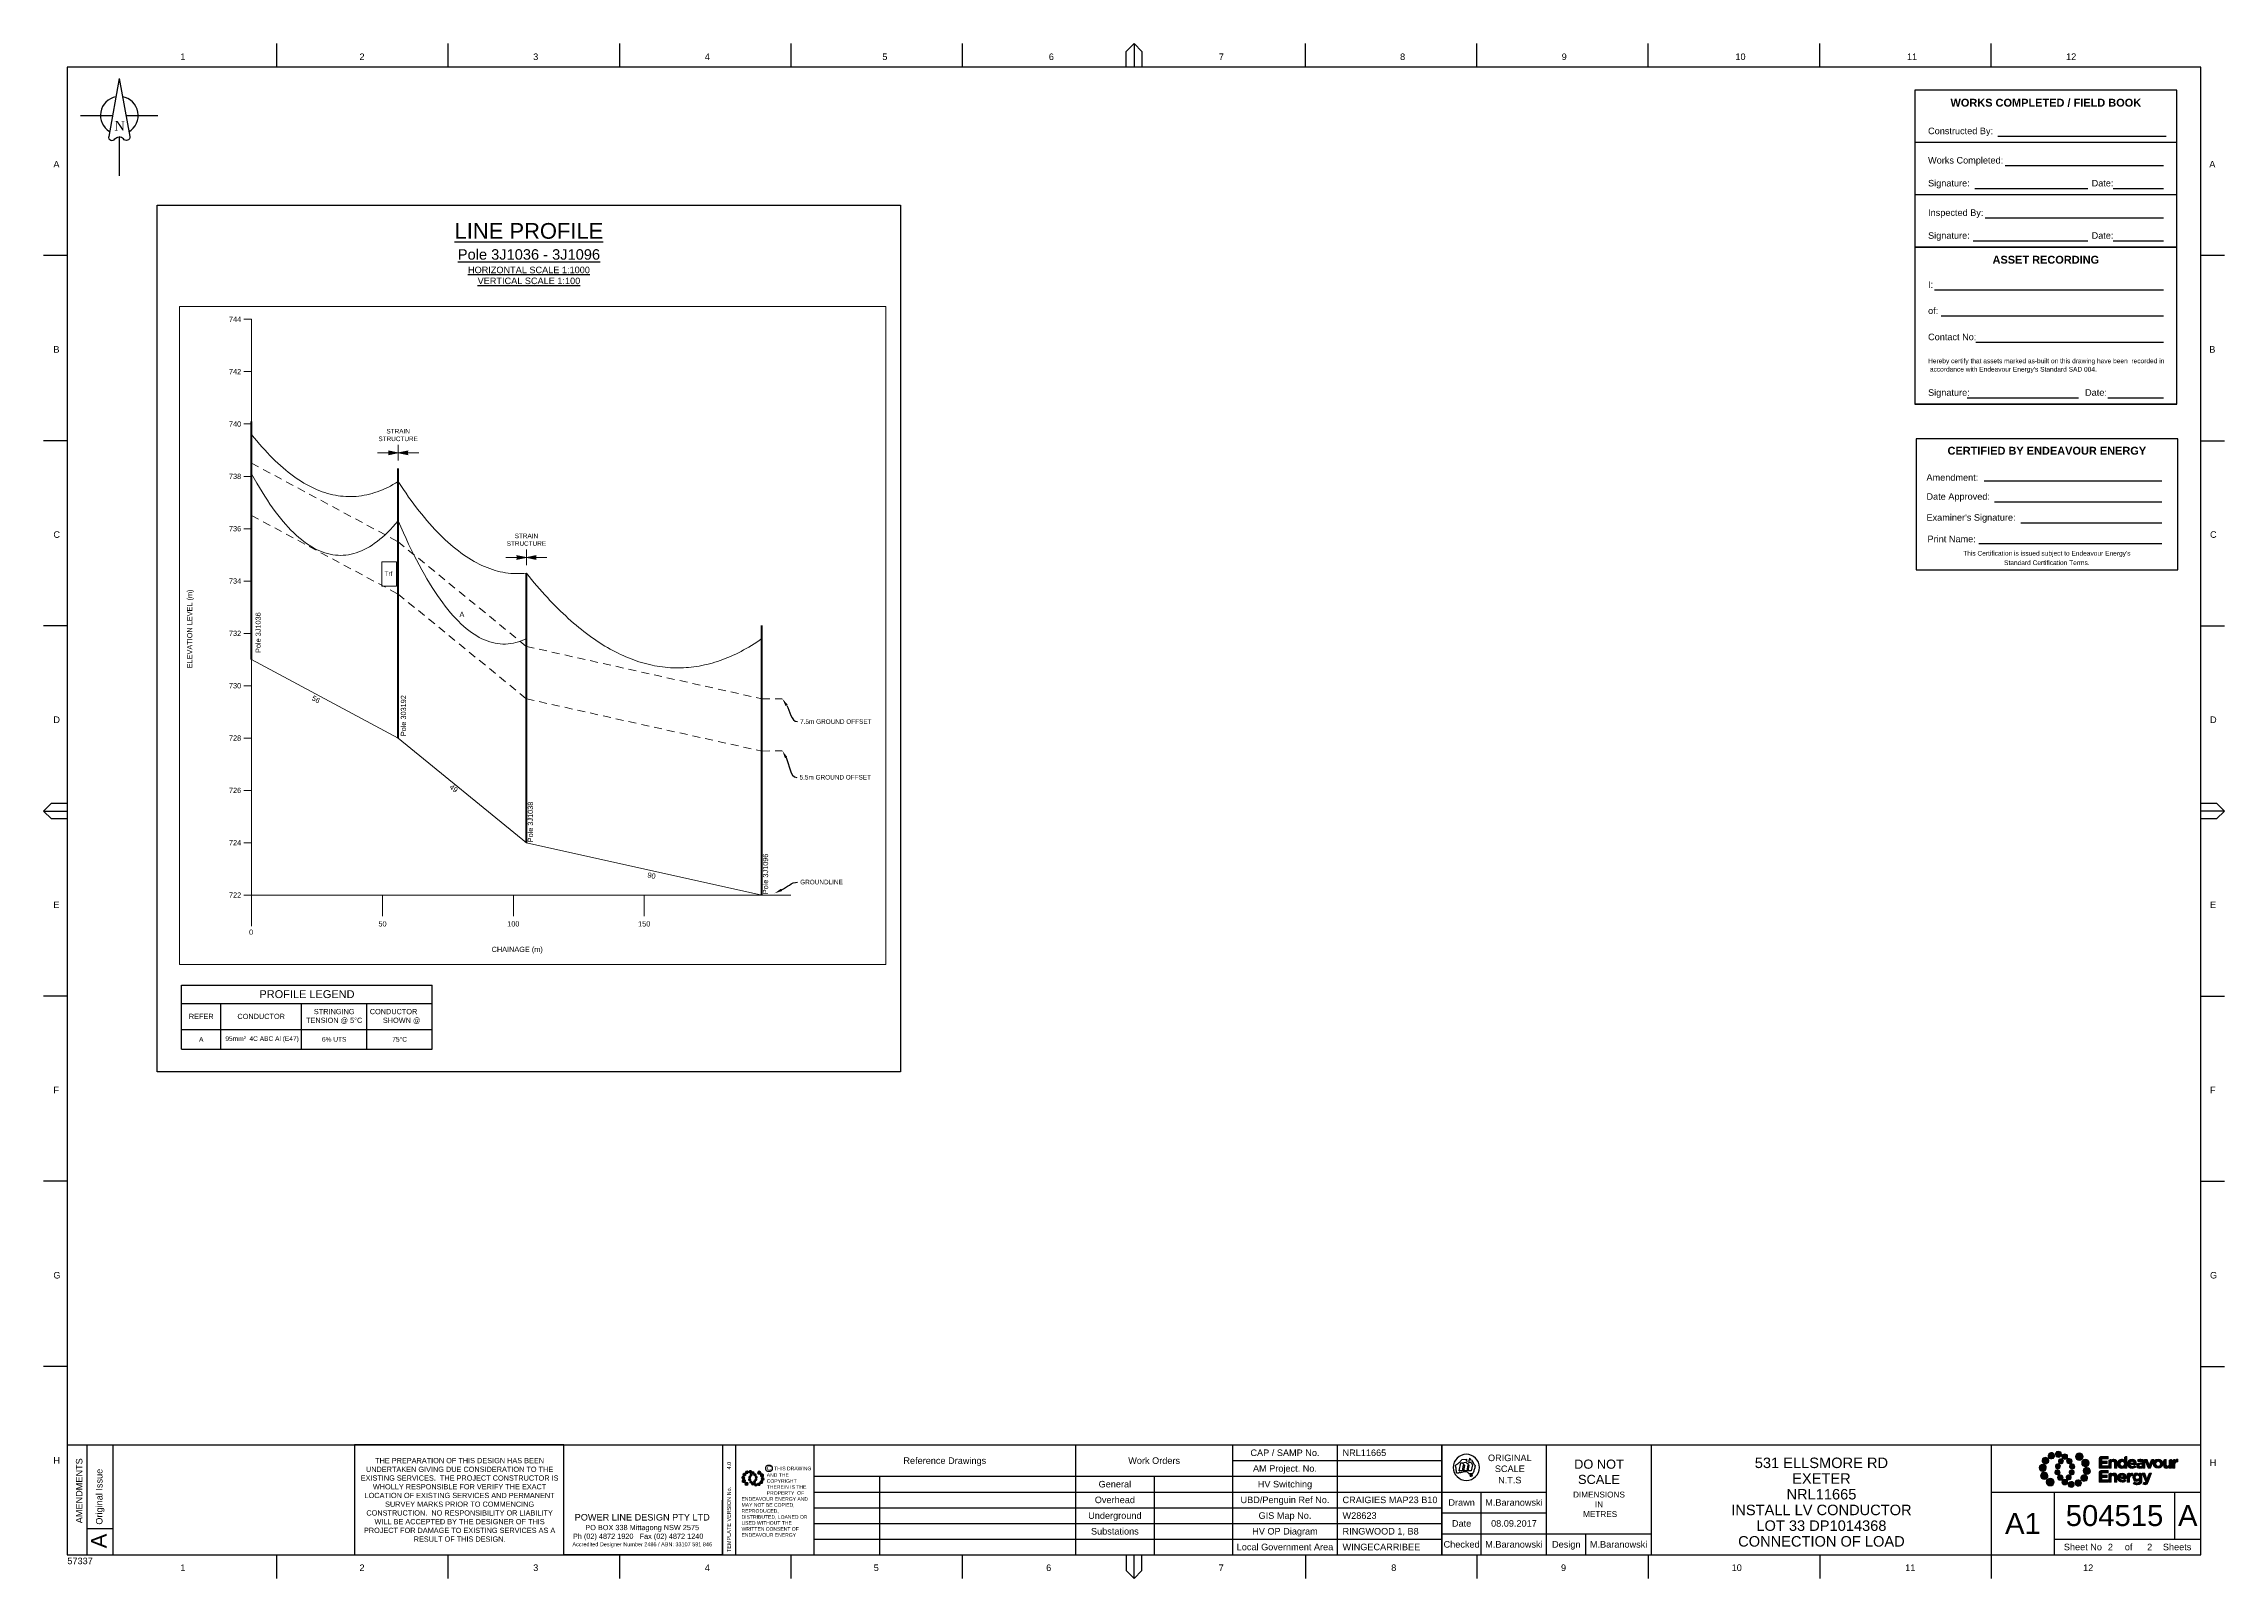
# Paper-space layout 'LINE PROFILE' of a CAD drawing. Header units: metres, sheet in millimetres. Extents: x -9 to 824, y -9 to 577.
# The model-space entities are those that its viewports show. They can reach past a viewport. Long polylines and large blocks are cut down to what shows.
import ezdxf
from ezdxf import colors
from ezdxf.entities.mleader import LeaderData, LeaderLine
from ezdxf.enums import TextEntityAlignment as Align
from ezdxf.math import Vec2, Vec3

# ---------------------------------------------------------------- set-up
doc = ezdxf.new("R2010")
doc.units = ezdxf.units.M
doc.linetypes.add('Dash', pattern=[5, 3, -2])
doc.layers.get('0').update_dxf_attribs({"color": 6})
doc.layers.add('_User Miscellaneous3', color=51, linetype='Continuous', lineweight=13)
doc.layers.add('Notes', color=7, linetype='Continuous')
doc.layers.add('Viewports', color=6, linetype='Continuous', plot=False)
doc.styles.add('ARIAL', font='arial.ttf', dxfattribs={"height": 2})
doc.styles.add('iecARIAL', font='arial.ttf', dxfattribs={"height": 2})
doc.styles.add('iecNAME', font='times.ttf')
doc.styles.get("Standard").update_dxf_attribs({"font": 'arial.ttf'})

psp = doc.layouts.new('LINE PROFILE')

# ---------------------------------------------------------------- texts
at = {"layer": 'Notes', "insert": (176.54, 497.18), "char_height": 6, "attachment_point": 5, "style": 'iecARIAL'}
psp.add_mtext('{\\LLINE PROFILE \\P\\H0.66667x;Pole 3J1036 - 3J1096\\P\\H0.62499x;HORIZONTAL SCALE 1:1000\\PVERTICAL SCALE 1:100}', dxfattribs=at)
at = {"layer": 'Notes', "insert": (150.04, 21), "char_height": 2, "width": 76.251, "attachment_point": 5}
psp.add_mtext('THE PREPARATION OF THIS DESIGN HAS BEEN UNDERTAKEN GIVING DUE CONSIDERATION TO THE EXISTING SERVICES.  THE PROJECT CONSTRUCTOR IS WHOLLY RESPONSIBLE FOR VERIFY THE EXACT LOCATION OF EXISTING SERVICES AND PERMANENT SURVEY MARKS PRIOR TO COMMENCING CONSTRUCTION.  NO RESPONSIBILITY OR LIABILITY WILL BE ACCEPTED BY THE DESIGNER OF THIS PROJECT FOR DAMAGE TO EXISTING SERVICES AS A RESULT OF THIS DESIGN.', dxfattribs=at)
at = {"layer": 'Notes', "insert": (219.83, 9.21), "char_height": 3, "width": 60, "attachment_point": 5, "style": 'ARIAL'}
psp.add_mtext('{\\H0.83333x;POWER LINE DESIGN PTY LTD}\\P{\\H0.66667x;PO BOX 338 Mittagong NSW 2575\\PPh (02) 4872 1920   Fax (02) 4872 1240     \\H0.75x;Accredited Designer Number 2486 / ABN: 33107 591 846 }', dxfattribs=at)

msp = doc.modelspace()

# ---------------------------------------------------------------- texts
at = {"layer": '_User Miscellaneous3'}
for s, p in [('744', (255753.673, 6166227.285)), ('742', (255753.673, 6166207.285)), ('740', (255753.673, 6166187.285)), ('738', (255753.673, 6166167.285)), ('736', (255753.673, 6166147.285)), ('734', (255753.673, 6166127.285)), ('732', (255753.673, 6166107.285)), ('730', (255753.673, 6166087.285)), ('728', (255753.673, 6166067.285)), ('726', (255753.673, 6166047.285)), ('724', (255753.673, 6166027.285)), ('722', (255753.673, 6166007.285))]:
    msp.add_text(s, height=2, dxfattribs=at).set_placement(p, align=Align.MIDDLE_RIGHT)
msp.add_text('ELEVATION LEVEL (m)', height=2, rotation=90, dxfattribs=at).set_placement((255733.01, 6166108.985), align=Align.TOP_CENTER)
at = {"layer": '_User Miscellaneous3', "style": 'iecARIAL'}
for s, rotation, p in [('Pole 3J1036', 90, (255759.167, 6166107.554)), ('56', 331.82141, (255782.737, 6166082.939)), ('Pole 303192', 90, (255814.677, 6166075.835)), ('49', 320.774326, (255835.519, 6166048.803)), ('Pole 3J1038', 90, (255863.202, 6166035.205)), ('Pole 3J1096', 90, (255953.041, 6166015.367)), ('90', 347.471192, (255910.727, 6166015.693))]:
    msp.add_text(s, height=2, rotation=rotation, dxfattribs=at).set_placement(p, align=Align.TOP_CENTER)
at = {"layer": '_User Miscellaneous3'}
for s, p in [('A', (255838.022, 6166115.543)), ('0', (255757.473, 6165994.125)), ('50', (255807.673, 6165997.285)), ('100', (255857.673, 6165997.285)), ('150', (255907.673, 6165997.285)), ('CHAINAGE (m)', (255859.148, 6165987.542))]:
    msp.add_text(s, height=2, dxfattribs=at).set_placement(p, align=Align.TOP_CENTER)
at = {"layer": '_User Miscellaneous3', "char_height": 1.75, "width": 10.17129, "attachment_point": 5, "style": 'iecARIAL'}
for s, insert in [('STRAIN STRUCTURE', (255813.667, 6166183.061)), ('STRAIN STRUCTURE', (255862.667, 6166143.061)), ('Trf', (255809.956, 6166130.121))]:
    msp.add_mtext(s, dxfattribs=dict(at, insert=insert))

# ---------------------------------------------------------------- blocks, each defined once
blk = doc.blocks.new('EE_LOGO_SMALL')
at = {"layer": 'Notes'}
h = blk.add_hatch(color=256, dxfattribs=at)
edge = h.paths.add_edge_path()
edge.add_spline(control_points=[(-8.4, 2), (-9.2, 2), (-9.8, 1.4), (-9.8, 0.7), (-9.9, -0.1), (-9.3, -0.7), (-8.6, -0.8), (-7.8, -0.8), (-7.2, -0.2), (-7.1, 0.5), (-7.1, 1.3), (-7.7, 1.9), (-8.4, 2)], knot_values=[0, 0, 0, 0, 1, 1, 1, 2, 2, 2, 3, 3, 3, 4, 4, 4, 4], degree=3, periodic=0)
h = blk.add_hatch(color=256, dxfattribs=at)
edge = h.paths.add_edge_path()
edge.add_spline(control_points=[(-6.8, 4.5), (-7.4, 4.8), (-8.2, 4.6), (-8.6, 4), (-8.9, 3.4), (-8.7, 2.6), (-8.1, 2.2), (-7.5, 1.9), (-6.7, 2.1), (-6.3, 2.7), (-6, 3.3), (-6.2, 4.1), (-6.8, 4.5)], knot_values=[0, 0, 0, 0, 1, 1, 1, 2, 2, 2, 3, 3, 3, 4, 4, 4, 4], degree=3, periodic=0)
h = blk.add_hatch(color=256, dxfattribs=at)
edge = h.paths.add_edge_path()
edge.add_spline(control_points=[(-4.2, 5.9), (-4.6, 6.5), (-5.3, 6.6), (-5.9, 6.3), (-6.4, 5.9), (-6.6, 5.1), (-6.2, 4.6), (-5.9, 4), (-5.1, 3.8), (-4.6, 4.2), (-4, 4.6), (-3.8, 5.3), (-4.2, 5.9)], knot_values=[0, 0, 0, 0, 1, 1, 1, 2, 2, 2, 3, 3, 3, 4, 4, 4, 4], degree=3, periodic=0)
h = blk.add_hatch(color=256, dxfattribs=at)
edge = h.paths.add_edge_path()
edge.add_spline(control_points=[(-1.3, 5.9), (-1.4, 6.5), (-2, 7), (-2.6, 6.9), (-3.3, 6.9), (-3.7, 6.3), (-3.7, 5.6), (-3.6, 5), (-3, 4.5), (-2.4, 4.6), (-1.7, 4.7), (-1.3, 5.2), (-1.3, 5.9)], knot_values=[0, 0, 0, 0, 1, 1, 1, 2, 2, 2, 3, 3, 3, 4, 4, 4, 4], degree=3, periodic=0)
h = blk.add_hatch(color=256, dxfattribs=at)
edge = h.paths.add_edge_path()
edge.add_spline(control_points=[(-2.5, 2.1), (-3, 2.2), (-3.5, 1.9), (-3.6, 1.3), (-3.7, 0.8), (-3.4, 0.3), (-2.9, 0.2), (-2.4, 0.1), (-1.9, 0.4), (-1.8, 0.9), (-1.7, 1.5), (-2, 2), (-2.5, 2.1)], knot_values=[0, 0, 0, 0, 1, 1, 1, 2, 2, 2, 3, 3, 3, 4, 4, 4, 4], degree=3, periodic=0)
h = blk.add_hatch(color=256, dxfattribs=at)
edge = h.paths.add_edge_path()
edge.add_spline(control_points=[(1, 4.9), (1, 4.3), (0.5, 3.8), (-0.1, 3.8), (-0.7, 3.8), (-1.2, 4.3), (-1.2, 4.9), (-1.2, 5.5), (-0.7, 6), (-0.1, 6), (0.5, 6), (1, 5.5), (1, 4.9)], knot_values=[0, 0, 0, 0, 1, 1, 1, 2, 2, 2, 3, 3, 3, 4, 4, 4, 4], degree=3, periodic=0)
edge = h.paths.add_edge_path()
edge.add_spline(control_points=[(-1.4, 4), (-1.9, 4.1), (-2.4, 3.8), (-2.5, 3.3), (-2.6, 2.7), (-2.3, 2.2), (-1.8, 2.1), (-1.3, 2), (-0.7, 2.3), (-0.6, 2.9), (-0.5, 3.4), (-0.9, 3.9), (-1.4, 4)], knot_values=[0, 0, 0, 0, 1, 1, 1, 2, 2, 2, 3, 3, 3, 4, 4, 4, 4], degree=3, periodic=0)
h = blk.add_hatch(color=256, dxfattribs=at)
edge = h.paths.add_edge_path()
edge.add_spline(control_points=[(2.3, 2.4), (2.8, 2.8), (2.8, 3.4), (2.4, 3.9), (2, 4.3), (1.4, 4.3), (0.9, 3.9), (0.5, 3.6), (0.5, 2.9), (0.9, 2.5), (1.2, 2), (1.9, 2), (2.3, 2.4)], knot_values=[0, 0, 0, 0, 1, 1, 1, 2, 2, 2, 3, 3, 3, 4, 4, 4, 4], degree=3, periodic=0)
edge = h.paths.add_edge_path()
edge.add_spline(control_points=[(1, 4.9), (1, 4.3), (0.5, 3.8), (-0.1, 3.8), (-0.7, 3.8), (-1.2, 4.3), (-1.2, 4.9), (-1.2, 5.5), (-0.7, 6), (-0.1, 6), (0.5, 6), (1, 5.5), (1, 4.9)], knot_values=[0, 0, 0, 0, 1, 1, 1, 2, 2, 2, 3, 3, 3, 4, 4, 4, 4], degree=3, periodic=0)
h = blk.add_hatch(color=256, dxfattribs=at)
edge = h.paths.add_edge_path()
edge.add_spline(control_points=[(1, 4.9), (1, 4.3), (0.5, 3.8), (-0.1, 3.8), (-0.7, 3.8), (-1.2, 4.3), (-1.2, 4.9), (-1.2, 5.5), (-0.7, 6), (-0.1, 6), (0.5, 6), (1, 5.5), (1, 4.9)], knot_values=[0, 0, 0, 0, 1, 1, 1, 2, 2, 2, 3, 3, 3, 4, 4, 4, 4], degree=3, periodic=0)
edge = h.paths.add_edge_path(flags=16)
edge.add_spline(control_points=[(1, 4.9), (1, 4.3), (0.5, 3.8), (-0.1, 3.8), (-0.7, 3.8), (-1.2, 4.3), (-1.2, 4.9), (-1.2, 5.5), (-0.7, 6), (-0.1, 6), (0.5, 6), (1, 5.5), (1, 4.9)], knot_values=[0, 0, 0, 0, 1, 1, 1, 2, 2, 2, 3, 3, 3, 4, 4, 4, 4], degree=3, periodic=0)
h = blk.add_hatch(color=256, dxfattribs=at)
edge = h.paths.add_edge_path()
edge.add_spline(control_points=[(3, 0.2), (3.5, 0.3), (3.8, 0.9), (3.7, 1.4), (3.6, 1.9), (3, 2.3), (2.5, 2.1), (1.9, 2), (1.6, 1.4), (1.8, 0.9), (1.9, 0.4), (2.5, 0.1), (3, 0.2)], knot_values=[0, 0, 0, 0, 1, 1, 1, 2, 2, 2, 3, 3, 3, 4, 4, 4, 4], degree=3, periodic=0)
h = blk.add_hatch(color=256, dxfattribs=at)
edge = h.paths.add_edge_path()
edge.add_spline(control_points=[(7, 4.9), (7, 4), (6.3, 3.4), (5.5, 3.4), (4.6, 3.4), (4, 4), (4, 4.9), (4, 5.7), (4.6, 6.4), (5.5, 6.4), (6.3, 6.4), (7, 5.7), (7, 4.9)], knot_values=[0, 0, 0, 0, 1, 1, 1, 2, 2, 2, 3, 3, 3, 4, 4, 4, 4], degree=3, periodic=0)
h = blk.add_hatch(color=256, dxfattribs=at)
edge = h.paths.add_edge_path()
edge.add_spline(control_points=[(8.4, 1.1), (9.1, 1.5), (9.4, 2.3), (9.1, 3), (8.8, 3.7), (7.9, 4.1), (7.2, 3.8), (6.5, 3.4), (6.2, 2.6), (6.5, 1.9), (6.8, 1.2), (7.7, 0.8), (8.4, 1.1)], knot_values=[0, 0, 0, 0, 1, 1, 1, 2, 2, 2, 3, 3, 3, 4, 4, 4, 4], degree=3, periodic=0)
h = blk.add_hatch(color=256, dxfattribs=at)
edge = h.paths.add_edge_path()
edge.add_spline(control_points=[(8.3, -1.9), (9, -1.9), (9.7, -1.4), (9.7, -0.6), (9.7, 0.1), (9.2, 0.8), (8.4, 0.8), (7.7, 0.8), (7, 0.3), (7, -0.5), (6.9, -1.2), (7.5, -1.9), (8.3, -1.9)], knot_values=[0, 0, 0, 0, 1, 1, 1, 2, 2, 2, 3, 3, 3, 4, 4, 4, 4], degree=3, periodic=0)
h = blk.add_hatch(color=256, dxfattribs=at)
edge = h.paths.add_edge_path()
edge.add_spline(control_points=[(-8.5, -1.1), (-9.2, -1.4), (-9.6, -2.3), (-9.3, -3), (-8.9, -3.7), (-8.1, -4), (-7.4, -3.7), (-6.7, -3.4), (-6.3, -2.5), (-6.6, -1.8), (-7, -1.1), (-7.8, -0.8), (-8.5, -1.1)], knot_values=[0, 0, 0, 0, 1, 1, 1, 2, 2, 2, 3, 3, 3, 4, 4, 4, 4], degree=3, periodic=0)
h = blk.add_hatch(color=256, dxfattribs=at)
edge = h.paths.add_edge_path()
edge.add_spline(control_points=[(-7.1, -4.8), (-7.1, -4), (-6.5, -3.3), (-5.6, -3.3), (-4.8, -3.3), (-4.1, -4), (-4.1, -4.8), (-4.1, -5.7), (-4.8, -6.3), (-5.6, -6.3), (-6.5, -6.3), (-7.1, -5.7), (-7.1, -4.8)], knot_values=[0, 0, 0, 0, 1, 1, 1, 2, 2, 2, 3, 3, 3, 4, 4, 4, 4], degree=3, periodic=0)
h = blk.add_hatch(color=256, dxfattribs=at)
edge = h.paths.add_edge_path()
edge.add_spline(control_points=[(-3.1, -0.2), (-3.7, -0.3), (-4, -0.8), (-3.8, -1.4), (-3.7, -1.9), (-3.2, -2.2), (-2.6, -2.1), (-2.1, -1.9), (-1.8, -1.4), (-1.9, -0.9), (-2.1, -0.3), (-2.6, 0), (-3.1, -0.2)], knot_values=[0, 0, 0, 0, 1, 1, 1, 2, 2, 2, 3, 3, 3, 4, 4, 4, 4], degree=3, periodic=0)
h = blk.add_hatch(color=256, dxfattribs=at)
edge = h.paths.add_edge_path()
edge.add_spline(control_points=[(-2.5, -2.3), (-2.9, -2.7), (-3, -3.4), (-2.6, -3.8), (-2.2, -4.2), (-1.5, -4.3), (-1.1, -3.9), (-0.7, -3.5), (-0.6, -2.8), (-1, -2.4), (-1.4, -2), (-2, -1.9), (-2.5, -2.3)], knot_values=[0, 0, 0, 0, 1, 1, 1, 2, 2, 2, 3, 3, 3, 4, 4, 4, 4], degree=3, periodic=0)
h = blk.add_hatch(color=256, dxfattribs=at)
edge = h.paths.add_edge_path()
edge.add_spline(control_points=[(-1.2, -4.8), (-1.2, -4.2), (-0.7, -3.7), (-0.1, -3.7), (0.5, -3.7), (1, -4.2), (1, -4.8), (1, -5.4), (0.5, -5.9), (-0.1, -5.9), (-0.7, -5.9), (-1.2, -5.4), (-1.2, -4.8)], knot_values=[0, 0, 0, 0, 1, 1, 1, 2, 2, 2, 3, 3, 3, 4, 4, 4, 4], degree=3, periodic=0)
h = blk.add_hatch(color=256, dxfattribs=at)
edge = h.paths.add_edge_path()
edge.add_spline(control_points=[(1.2, -3.9), (1.7, -4.1), (2.2, -3.7), (2.3, -3.2), (2.5, -2.7), (2.1, -2.2), (1.6, -2.1), (1.1, -2), (0.6, -2.3), (0.5, -2.8), (0.4, -3.3), (0.7, -3.8), (1.2, -3.9)], knot_values=[0, 0, 0, 0, 1, 1, 1, 2, 2, 2, 3, 3, 3, 4, 4, 4, 4], degree=3, periodic=0)
h = blk.add_hatch(color=256, dxfattribs=at)
edge = h.paths.add_edge_path()
edge.add_spline(control_points=[(1.2, -5.8), (1.3, -6.5), (1.8, -6.9), (2.5, -6.9), (3.1, -6.8), (3.6, -6.2), (3.5, -5.6), (3.4, -5), (2.9, -4.5), (2.2, -4.6), (1.6, -4.6), (1.1, -5.2), (1.2, -5.8)], knot_values=[0, 0, 0, 0, 1, 1, 1, 2, 2, 2, 3, 3, 3, 4, 4, 4, 4], degree=3, periodic=0)
h = blk.add_hatch(color=256, dxfattribs=at)
edge = h.paths.add_edge_path()
edge.add_spline(control_points=[(2.4, -2), (2.9, -2.1), (3.4, -1.8), (3.5, -1.3), (3.6, -0.8), (3.3, -0.3), (2.8, -0.2), (2.2, -0.1), (1.7, -0.4), (1.6, -0.9), (1.5, -1.4), (1.8, -1.9), (2.4, -2)], knot_values=[0, 0, 0, 0, 1, 1, 1, 2, 2, 2, 3, 3, 3, 4, 4, 4, 4], degree=3, periodic=0)
h = blk.add_hatch(color=256, dxfattribs=at)
edge = h.paths.add_edge_path()
edge.add_spline(control_points=[(4, -5.8), (4.4, -6.4), (5.2, -6.6), (5.7, -6.2), (6.3, -5.8), (6.5, -5.1), (6.1, -4.5), (5.7, -4), (5, -3.8), (4.4, -4.2), (3.8, -4.5), (3.7, -5.3), (4, -5.8)], knot_values=[0, 0, 0, 0, 1, 1, 1, 2, 2, 2, 3, 3, 3, 4, 4, 4, 4], degree=3, periodic=0)
h = blk.add_hatch(color=256, dxfattribs=at)
edge = h.paths.add_edge_path()
edge.add_spline(control_points=[(6.7, -4.4), (7.3, -4.8), (8.1, -4.6), (8.4, -4), (8.8, -3.3), (8.6, -2.6), (8, -2.2), (7.3, -1.8), (6.6, -2.1), (6.2, -2.7), (5.8, -3.3), (6, -4.1), (6.7, -4.4)], knot_values=[0, 0, 0, 0, 1, 1, 1, 2, 2, 2, 3, 3, 3, 4, 4, 4, 4], degree=3, periodic=0)
at = {"layer": 'Notes', "lineweight": 0}
for points in [[(1.8, 2.1), (1.8, 2.1)], [(-2, -2.1), (-2, -2.1)]]:
    blk.add_lwpolyline(points, dxfattribs=at)
for points in [[(-8.4, 2), (-9.2, 2), (-9.8, 1.4), (-9.8, 0.7), (-9.9, -0.1), (-9.3, -0.7), (-8.6, -0.8), (-7.8, -0.8), (-7.2, -0.2), (-7.1, 0.5), (-7.1, 1.3), (-7.7, 1.9), (-8.4, 2)], [(-6.8, 4.5), (-7.4, 4.8), (-8.2, 4.6), (-8.6, 4), (-8.9, 3.4), (-8.7, 2.6), (-8.1, 2.2), (-7.5, 1.9), (-6.7, 2.1), (-6.3, 2.7), (-6, 3.3), (-6.2, 4.1), (-6.8, 4.5)], [(-4.2, 5.9), (-4.6, 6.5), (-5.3, 6.6), (-5.9, 6.3), (-6.4, 5.9), (-6.6, 5.1), (-6.2, 4.6), (-5.9, 4), (-5.1, 3.8), (-4.6, 4.2), (-4, 4.6), (-3.8, 5.3), (-4.2, 5.9)], [(-1.3, 5.9), (-1.4, 6.5), (-2, 7), (-2.6, 6.9), (-3.3, 6.9), (-3.7, 6.3), (-3.7, 5.6), (-3.6, 5), (-3, 4.5), (-2.4, 4.6), (-1.7, 4.7), (-1.3, 5.2), (-1.3, 5.9)], [(-2.5, 2.1), (-3, 2.2), (-3.5, 1.9), (-3.6, 1.3), (-3.7, 0.8), (-3.4, 0.3), (-2.9, 0.2), (-2.4, 0.1), (-1.9, 0.4), (-1.8, 0.9), (-1.7, 1.5), (-2, 2), (-2.5, 2.1)], [(-1.4, 4), (-1.9, 4.1), (-2.4, 3.8), (-2.5, 3.3), (-2.6, 2.7), (-2.3, 2.2), (-1.8, 2.1), (-1.3, 2), (-0.7, 2.3), (-0.6, 2.9), (-0.5, 3.4), (-0.9, 3.9), (-1.4, 4)], [(1, 4.9), (1, 4.3), (0.5, 3.8), (-0.1, 3.8), (-0.7, 3.8), (-1.2, 4.3), (-1.2, 4.9), (-1.2, 5.5), (-0.7, 6), (-0.1, 6), (0.5, 6), (1, 5.5), (1, 4.9)], [(1, 4.9), (1, 4.3), (0.5, 3.8), (-0.1, 3.8), (-0.7, 3.8), (-1.2, 4.3), (-1.2, 4.9), (-1.2, 5.5), (-0.7, 6), (-0.1, 6), (0.5, 6), (1, 5.5), (1, 4.9)], [(2.3, 2.4), (2.8, 2.8), (2.8, 3.4), (2.4, 3.9), (2, 4.3), (1.4, 4.3), (0.9, 3.9), (0.5, 3.6), (0.5, 2.9), (0.9, 2.5), (1.2, 2), (1.9, 2), (2.3, 2.4)], [(3, 0.2), (3.5, 0.3), (3.8, 0.9), (3.7, 1.4), (3.6, 1.9), (3, 2.3), (2.5, 2.1), (1.9, 2), (1.6, 1.4), (1.8, 0.9), (1.9, 0.4), (2.5, 0.1), (3, 0.2)], [(7, 4.9), (7, 4), (6.3, 3.4), (5.5, 3.4), (4.6, 3.4), (4, 4), (4, 4.9), (4, 5.7), (4.6, 6.4), (5.5, 6.4), (6.3, 6.4), (7, 5.7), (7, 4.9)], [(8.4, 1.1), (9.1, 1.5), (9.4, 2.3), (9.1, 3), (8.8, 3.7), (7.9, 4.1), (7.2, 3.8), (6.5, 3.4), (6.2, 2.6), (6.5, 1.9), (6.8, 1.2), (7.7, 0.8), (8.4, 1.1)], [(8.3, -1.9), (9, -1.9), (9.7, -1.4), (9.7, -0.6), (9.7, 0.1), (9.2, 0.8), (8.4, 0.8), (7.7, 0.8), (7, 0.3), (7, -0.5), (6.9, -1.2), (7.5, -1.9), (8.3, -1.9)], [(-8.5, -1.1), (-9.2, -1.4), (-9.6, -2.3), (-9.3, -3), (-8.9, -3.7), (-8.1, -4), (-7.4, -3.7), (-6.7, -3.4), (-6.3, -2.5), (-6.6, -1.8), (-7, -1.1), (-7.8, -0.8), (-8.5, -1.1)], [(-7.1, -4.8), (-7.1, -4), (-6.5, -3.3), (-5.6, -3.3), (-4.8, -3.3), (-4.1, -4), (-4.1, -4.8), (-4.1, -5.7), (-4.8, -6.3), (-5.6, -6.3), (-6.5, -6.3), (-7.1, -5.7), (-7.1, -4.8)], [(-3.1, -0.2), (-3.7, -0.3), (-4, -0.8), (-3.8, -1.4), (-3.7, -1.9), (-3.2, -2.2), (-2.6, -2.1), (-2.1, -1.9), (-1.8, -1.4), (-1.9, -0.9), (-2.1, -0.3), (-2.6, 0), (-3.1, -0.2)], [(-2.5, -2.3), (-2.9, -2.7), (-3, -3.4), (-2.6, -3.8), (-2.2, -4.2), (-1.5, -4.3), (-1.1, -3.9), (-0.7, -3.5), (-0.6, -2.8), (-1, -2.4), (-1.4, -2), (-2, -1.9), (-2.5, -2.3)], [(-1.2, -4.8), (-1.2, -4.2), (-0.7, -3.7), (-0.1, -3.7), (0.5, -3.7), (1, -4.2), (1, -4.8), (1, -5.4), (0.5, -5.9), (-0.1, -5.9), (-0.7, -5.9), (-1.2, -5.4), (-1.2, -4.8)], [(1.2, -3.9), (1.7, -4.1), (2.2, -3.7), (2.3, -3.2), (2.5, -2.7), (2.1, -2.2), (1.6, -2.1), (1.1, -2), (0.6, -2.3), (0.5, -2.8), (0.4, -3.3), (0.7, -3.8), (1.2, -3.9)], [(1.2, -5.8), (1.3, -6.5), (1.8, -6.9), (2.5, -6.9), (3.1, -6.8), (3.6, -6.2), (3.5, -5.6), (3.4, -5), (2.9, -4.5), (2.2, -4.6), (1.6, -4.6), (1.1, -5.2), (1.2, -5.8)], [(2.4, -2), (2.9, -2.1), (3.4, -1.8), (3.5, -1.3), (3.6, -0.8), (3.3, -0.3), (2.8, -0.2), (2.2, -0.1), (1.7, -0.4), (1.6, -0.9), (1.5, -1.4), (1.8, -1.9), (2.4, -2)], [(4, -5.8), (4.4, -6.4), (5.2, -6.6), (5.7, -6.2), (6.3, -5.8), (6.5, -5.1), (6.1, -4.5), (5.7, -4), (5, -3.8), (4.4, -4.2), (3.8, -4.5), (3.7, -5.3), (4, -5.8)], [(6.7, -4.4), (7.3, -4.8), (8.1, -4.6), (8.4, -4), (8.8, -3.3), (8.6, -2.6), (8, -2.2), (7.3, -1.8), (6.6, -2.1), (6.2, -2.7), (5.8, -3.3), (6, -4.1), (6.7, -4.4)]]:
    blk.add_open_spline(points, degree=3, knots=[0, 0, 0, 0, 1, 1, 1, 2, 2, 2, 3, 3, 3, 4, 4, 4, 4], dxfattribs=at)
blk = doc.blocks.new('EE_COPYRIGHT_A1')
at = {"layer": 'Notes'}
blk.add_circle((9.53, -0.82), 1.15, dxfattribs=at)
at = {"xscale": 0.4, "yscale": 0.4, "zscale": 0.4}
blk.add_blockref('EE_LOGO_SMALL', (3.96, -4.29), dxfattribs=at)
at = {"layer": 'Notes', "insert": (0, 0), "char_height": 1.25, "width": 24.1208, "attachment_point": 1, "style": 'ARIAL'}
blk.add_mtext('\\pt8.75;               ^I{\\H1.2x;C } THIS DRAWING\\P\\pi-8.75,l8.75,t8.75,20;       ^IAND THE ^I\\P\\pi0,t8.75;COPYRIGHT\\P\\pi-8.75,t1.25,8.75;^I^ITHEREIN IS THE PROPERTY  OF \\P\\pi0,l0,t1.25;ENDEAVOUR ENERGY AND MAY NOT BE COPIED, REPRODUCED, DISTRIBUTED, LOANED OR USED WITHOUT THE WRITTEN CONSENT OF ENDEAVOUR ENERGY', dxfattribs=at)
blk = doc.blocks.new('EE_LOGO')
h = blk.add_hatch(color=256)
edge = h.paths.add_edge_path()
edge.add_spline(control_points=[(-25.34, 1.94), (-26.08, 1.98), (-26.72, 1.41), (-26.77, 0.66), (-26.81, -0.09), (-26.24, -0.72), (-25.49, -0.77), (-24.74, -0.81), (-24.1, -0.24), (-24.06, 0.51), (-24.02, 1.25), (-24.59, 1.89), (-25.34, 1.94)], knot_values=[0, 0, 0, 0, 1, 1, 1, 2, 2, 2, 3, 3, 3, 4, 4, 4, 4], degree=3, periodic=0)
h = blk.add_hatch(color=256)
edge = h.paths.add_edge_path()
edge.add_spline(control_points=[(-23.73, 4.46), (-24.34, 4.81), (-25.13, 4.61), (-25.49, 3.99), (-25.85, 3.38), (-25.64, 2.59), (-25.03, 2.23), (-24.41, 1.87), (-23.63, 2.08), (-23.27, 2.69), (-22.91, 3.31), (-23.12, 4.1), (-23.73, 4.46)], knot_values=[0, 0, 0, 0, 1, 1, 1, 2, 2, 2, 3, 3, 3, 4, 4, 4, 4], degree=3, periodic=0)
h = blk.add_hatch(color=256)
edge = h.paths.add_edge_path()
edge.add_spline(control_points=[(-21.12, 5.87), (-21.48, 6.44), (-22.24, 6.61), (-22.81, 6.24), (-23.37, 5.88), (-23.54, 5.12), (-23.17, 4.55), (-22.81, 3.98), (-22.05, 3.82), (-21.48, 4.19), (-20.92, 4.55), (-20.75, 5.31), (-21.12, 5.87)], knot_values=[0, 0, 0, 0, 1, 1, 1, 2, 2, 2, 3, 3, 3, 4, 4, 4, 4], degree=3, periodic=0)
h = blk.add_hatch(color=256)
edge = h.paths.add_edge_path()
edge.add_spline(control_points=[(-19.43, 2.06), (-19.94, 2.17), (-20.44, 1.84), (-20.55, 1.33), (-20.66, 0.82), (-20.34, 0.32), (-19.83, 0.21), (-19.32, 0.1), (-18.81, 0.42), (-18.71, 0.93), (-18.59, 1.44), (-18.92, 1.95), (-19.43, 2.06)], knot_values=[0, 0, 0, 0, 1, 1, 1, 2, 2, 2, 3, 3, 3, 4, 4, 4, 4], degree=3, periodic=0)
h = blk.add_hatch(color=256)
edge = h.paths.add_edge_path()
edge.add_spline(control_points=[(-18.27, 5.87), (-18.34, 6.5), (-18.91, 6.97), (-19.54, 6.9), (-20.18, 6.84), (-20.65, 6.27), (-20.58, 5.63), (-20.52, 4.99), (-19.95, 4.53), (-19.31, 4.59), (-18.67, 4.66), (-18.21, 5.23), (-18.27, 5.87)], knot_values=[0, 0, 0, 0, 1, 1, 1, 2, 2, 2, 3, 3, 3, 4, 4, 4, 4], degree=3, periodic=0)
h = blk.add_hatch(color=256)
edge = h.paths.add_edge_path()
edge.add_spline(control_points=[(-15.91, 4.86), (-15.91, 4.26), (-16.4, 3.77), (-17, 3.77), (-17.6, 3.77), (-18.08, 4.26), (-18.08, 4.86), (-18.08, 5.46), (-17.6, 5.95), (-17, 5.95), (-16.4, 5.95), (-15.91, 5.46), (-15.91, 4.86)], knot_values=[0, 0, 0, 0, 1, 1, 1, 2, 2, 2, 3, 3, 3, 4, 4, 4, 4], degree=3, periodic=0)
edge = h.paths.add_edge_path()
edge.add_spline(control_points=[(-18.29, 3.97), (-18.8, 4.08), (-19.3, 3.76), (-19.41, 3.25), (-19.52, 2.74), (-19.2, 2.23), (-18.69, 2.12), (-18.18, 2.01), (-17.67, 2.33), (-17.56, 2.84), (-17.45, 3.35), (-17.78, 3.86), (-18.29, 3.97)], knot_values=[0, 0, 0, 0, 1, 1, 1, 2, 2, 2, 3, 3, 3, 4, 4, 4, 4], degree=3, periodic=0)
h = blk.add_hatch(color=256)
edge = h.paths.add_edge_path()
edge.add_spline(control_points=[(-14.59, 2.36), (-14.16, 2.75), (-14.12, 3.41), (-14.51, 3.84), (-14.89, 4.27), (-15.55, 4.31), (-15.99, 3.93), (-16.42, 3.54), (-16.46, 2.88), (-16.07, 2.45), (-15.69, 2.01), (-15.02, 1.98), (-14.59, 2.36)], knot_values=[0, 0, 0, 0, 1, 1, 1, 2, 2, 2, 3, 3, 3, 4, 4, 4, 4], degree=3, periodic=0)
edge = h.paths.add_edge_path()
edge.add_spline(control_points=[(-15.91, 4.86), (-15.91, 4.26), (-16.4, 3.77), (-17, 3.77), (-17.6, 3.77), (-18.08, 4.26), (-18.08, 4.86), (-18.08, 5.46), (-17.6, 5.95), (-17, 5.95), (-16.4, 5.95), (-15.91, 5.46), (-15.91, 4.86)], knot_values=[0, 0, 0, 0, 1, 1, 1, 2, 2, 2, 3, 3, 3, 4, 4, 4, 4], degree=3, periodic=0)
h = blk.add_hatch(color=256)
edge = h.paths.add_edge_path()
edge.add_spline(control_points=[(-15.91, 4.86), (-15.91, 4.26), (-16.4, 3.77), (-17, 3.77), (-17.6, 3.77), (-18.08, 4.26), (-18.08, 4.86), (-18.08, 5.46), (-17.6, 5.95), (-17, 5.95), (-16.4, 5.95), (-15.91, 5.46), (-15.91, 4.86)], knot_values=[0, 0, 0, 0, 1, 1, 1, 2, 2, 2, 3, 3, 3, 4, 4, 4, 4], degree=3, periodic=0)
edge = h.paths.add_edge_path(flags=16)
edge.add_spline(control_points=[(-15.91, 4.86), (-15.91, 4.26), (-16.4, 3.77), (-17, 3.77), (-17.6, 3.77), (-18.08, 4.26), (-18.08, 4.86), (-18.08, 5.46), (-17.6, 5.95), (-17, 5.95), (-16.4, 5.95), (-15.91, 5.46), (-15.91, 4.86)], knot_values=[0, 0, 0, 0, 1, 1, 1, 2, 2, 2, 3, 3, 3, 4, 4, 4, 4], degree=3, periodic=0)
h = blk.add_hatch(color=256)
edge = h.paths.add_edge_path()
edge.add_spline(control_points=[(-13.94, 0.18), (-13.41, 0.32), (-13.09, 0.87), (-13.23, 1.4), (-13.37, 1.93), (-13.92, 2.25), (-14.45, 2.11), (-14.98, 1.97), (-15.3, 1.42), (-15.16, 0.89), (-15.02, 0.36), (-14.47, 0.04), (-13.94, 0.18)], knot_values=[0, 0, 0, 0, 1, 1, 1, 2, 2, 2, 3, 3, 3, 4, 4, 4, 4], degree=3, periodic=0)
h = blk.add_hatch(color=256)
edge = h.paths.add_edge_path()
edge.add_spline(control_points=[(-9.93, 4.86), (-9.93, 4.03), (-10.61, 3.35), (-11.44, 3.35), (-12.28, 3.35), (-12.95, 4.03), (-12.95, 4.86), (-12.95, 5.69), (-12.28, 6.37), (-11.44, 6.37), (-10.61, 6.37), (-9.93, 5.69), (-9.93, 4.86)], knot_values=[0, 0, 0, 0, 1, 1, 1, 2, 2, 2, 3, 3, 3, 4, 4, 4, 4], degree=3, periodic=0)
h = blk.add_hatch(color=256)
edge = h.paths.add_edge_path()
edge.add_spline(control_points=[(-8.55, 1.13), (-7.83, 1.45), (-7.5, 2.29), (-7.82, 3.01), (-8.14, 3.73), (-8.98, 4.06), (-9.7, 3.74), (-10.42, 3.42), (-10.75, 2.58), (-10.43, 1.86), (-10.11, 1.14), (-9.27, 0.81), (-8.55, 1.13)], knot_values=[0, 0, 0, 0, 1, 1, 1, 2, 2, 2, 3, 3, 3, 4, 4, 4, 4], degree=3, periodic=0)
h = blk.add_hatch(color=256)
edge = h.paths.add_edge_path()
edge.add_spline(control_points=[(-8.66, -1.92), (-7.91, -1.96), (-7.27, -1.39), (-7.23, -0.64), (-7.19, 0.1), (-7.76, 0.74), (-8.51, 0.78), (-9.25, 0.83), (-9.89, 0.26), (-9.94, -0.49), (-9.98, -1.24), (-9.41, -1.88), (-8.66, -1.92)], knot_values=[0, 0, 0, 0, 1, 1, 1, 2, 2, 2, 3, 3, 3, 4, 4, 4, 4], degree=3, periodic=0)
h = blk.add_hatch(color=256)
edge = h.paths.add_edge_path()
edge.add_spline(control_points=[(-3.85, 0.44), (-3.85, 0.44), (-3.85, 4.25), (-3.85, 4.3), (-3.85, 4.35), (-3.85, 4.86), (-3.29, 4.86), (-2.74, 4.86), (-0.49, 4.86), (-0.49, 4.86), (-0.49, 4.86), (-0.49, 4), (-0.49, 4), (-0.49, 4), (-2.89, 4), (-2.89, 4), (-2.89, 4), (-2.89, 3.1), (-2.89, 3.1), (-2.89, 3.1), (-0.8, 3.1), (-0.8, 3.1), (-0.8, 3.1), (-0.8, 2.23), (-0.8, 2.23), (-0.8, 2.23), (-2.89, 2.23), (-2.89, 2.23), (-2.89, 2.23), (-2.89, 1.31), (-2.89, 1.31), (-2.89, 1.31), (-0.49, 1.31), (-0.49, 1.31), (-0.49, 1.31), (-0.49, 0.44), (-0.49, 0.44), (-0.49, 0.44), (-3.85, 0.44), (-3.85, 0.44)], knot_values=[0, 0, 0, 0, 1, 1, 1, 2, 2, 2, 3, 3, 3, 4, 4, 4, 5, 5, 5, 6, 6, 6, 7, 7, 7, 8, 8, 8, 9, 9, 9, 10, 10, 10, 11, 11, 11, 12, 12, 12, 13, 13, 13, 13], degree=3, periodic=0)
h = blk.add_hatch(color=256)
edge = h.paths.add_edge_path()
edge.add_spline(control_points=[(1.94, 0.44), (1.94, 0.44), (1.94, 2.33), (1.94, 2.33), (1.94, 2.78), (1.73, 3.02), (1.36, 3.02), (1, 3.02), (0.76, 2.78), (0.76, 2.33), (0.76, 2.33), (0.76, 0.44), (0.76, 0.44), (0.76, 0.44), (-0.2, 0.44), (-0.2, 0.44), (-0.2, 0.44), (-0.2, 3.21), (-0.2, 3.27), (-0.2, 3.33), (-0.2, 3.82), (0.36, 3.82), (0.76, 3.82), (0.76, 3.82), (0.76, 3.82), (0.76, 3.82), (0.76, 3.35), (0.76, 3.35), (0.98, 3.63), (1.27, 3.89), (1.75, 3.89), (2.48, 3.89), (2.9, 3.41), (2.9, 2.63), (2.9, 2.63), (2.9, 0.44), (2.9, 0.44), (2.9, 0.44), (1.94, 0.44), (1.94, 0.44)], knot_values=[0, 0, 0, 0, 1, 1, 1, 2, 2, 2, 3, 3, 3, 4, 4, 4, 5, 5, 5, 6, 6, 6, 7, 7, 7, 8, 8, 8, 9, 9, 9, 10, 10, 10, 11, 11, 11, 12, 12, 12, 13, 13, 13, 13], degree=3, periodic=0)
h = blk.add_hatch(color=256)
edge = h.paths.add_edge_path(flags=16)
edge.add_spline(control_points=[(5.8, 2.13), (5.8, 2.69), (5.43, 3.07), (4.98, 3.07), (4.53, 3.07), (4.15, 2.7), (4.15, 2.13), (4.15, 2.13), (4.15, 2.12), (4.15, 2.12), (4.15, 1.56), (4.53, 1.19), (4.98, 1.19), (5.43, 1.19), (5.8, 1.56), (5.8, 2.12), (5.8, 2.12), (5.8, 2.13), (5.8, 2.13)], knot_values=[0, 0, 0, 0, 1, 1, 1, 2, 2, 2, 3, 3, 3, 4, 4, 4, 5, 5, 5, 6, 6, 6, 6], degree=3, periodic=0)
edge = h.paths.add_edge_path()
edge.add_spline(control_points=[(5.79, 0.44), (5.79, 0.44), (5.79, 0.92), (5.79, 0.92), (5.55, 0.6), (5.23, 0.37), (4.73, 0.37), (3.94, 0.37), (3.19, 0.99), (3.19, 2.12), (3.19, 2.12), (3.19, 2.13), (3.19, 2.13), (3.19, 3.26), (3.93, 3.88), (4.73, 3.88), (5.24, 3.88), (5.56, 3.65), (5.79, 3.38), (5.79, 3.38), (5.79, 4.27), (5.79, 4.3), (5.79, 4.34), (5.79, 4.86), (6.34, 4.86), (6.73, 4.86), (6.75, 4.86), (6.75, 4.86), (6.75, 4.86), (6.75, 0.44), (6.75, 0.44), (6.75, 0.44), (5.79, 0.44), (5.79, 0.44)], knot_values=[0, 0, 0, 0, 1, 1, 1, 2, 2, 2, 3, 3, 3, 4, 4, 4, 5, 5, 5, 6, 6, 6, 7, 7, 7, 8, 8, 8, 9, 9, 9, 10, 10, 10, 11, 11, 11, 11], degree=3, periodic=0)
h = blk.add_hatch(color=256)
edge = h.paths.add_edge_path()
edge.add_spline(control_points=[(8.69, 3.89), (7.7, 3.89), (7.01, 3.09), (7.01, 2.13), (7.01, 2.13), (7.01, 2.12), (7.01, 2.12), (7.01, 1.08), (7.77, 0.37), (8.78, 0.37), (9.39, 0.37), (9.85, 0.61), (10.16, 1), (10.16, 1), (9.62, 1.48), (9.62, 1.48), (9.35, 1.24), (9.12, 1.14), (8.79, 1.14), (8.33, 1.13), (8, 1.49), (7.95, 1.86), (7.91, 2.18), (7.93, 2.29), (7.95, 2.43), (8.02, 2.85), (8.29, 3.12), (8.69, 3.12), (9.09, 3.12), (9.34, 2.83), (9.4, 2.4), (9.4, 2.4), (8.14, 2.4), (8.14, 2.4), (8.14, 2.4), (8.12, 1.8), (8.64, 1.8), (9.17, 1.8), (10.32, 1.8), (10.32, 1.8), (10.33, 1.89), (10.34, 1.95), (10.34, 2.04), (10.34, 2.04), (10.34, 2.05), (10.34, 2.05), (10.34, 3.01), (9.82, 3.89), (8.69, 3.89)], knot_values=[0, 0, 0, 0, 1, 1, 1, 2, 2, 2, 3, 3, 3, 4, 4, 4, 5, 5, 5, 6, 6, 6, 7, 7, 7, 8, 8, 8, 9, 9, 9, 10, 10, 10, 11, 11, 11, 12, 12, 12, 13, 13, 13, 14, 14, 14, 15, 15, 15, 16, 16, 16, 16], degree=3, periodic=0)
h = blk.add_hatch(color=256)
edge = h.paths.add_edge_path(flags=16)
edge.add_spline(control_points=[(12.69, 1.8), (12.53, 1.88), (12.31, 1.93), (12.08, 1.93), (11.67, 1.93), (11.42, 1.77), (11.42, 1.46), (11.42, 1.46), (11.42, 1.45), (11.42, 1.45), (11.42, 1.19), (11.63, 1.04), (11.94, 1.04), (12.39, 1.04), (12.69, 1.29), (12.69, 1.63), (12.69, 1.63), (12.69, 1.8), (12.69, 1.8)], knot_values=[0, 0, 0, 0, 1, 1, 1, 2, 2, 2, 3, 3, 3, 4, 4, 4, 5, 5, 5, 6, 6, 6, 6], degree=3, periodic=0)
edge = h.paths.add_edge_path()
edge.add_spline(control_points=[(12.67, 0.44), (12.67, 0.44), (12.67, 0.81), (12.67, 0.81), (12.44, 0.55), (12.12, 0.38), (11.65, 0.38), (11.01, 0.38), (10.49, 0.74), (10.49, 1.41), (10.49, 1.41), (10.49, 1.42), (10.49, 1.42), (10.49, 2.16), (11.05, 2.5), (11.85, 2.5), (12.19, 2.5), (12.44, 2.45), (12.68, 2.37), (12.68, 2.37), (12.68, 2.42), (12.68, 2.42), (12.68, 2.82), (12.43, 3.07), (11.95, 3.07), (11.59, 3.07), (11.33, 3), (11.02, 2.89), (11.02, 2.89), (10.78, 3.62), (10.78, 3.62), (11.15, 3.78), (11.52, 3.89), (12.09, 3.89), (13.14, 3.89), (13.6, 3.35), (13.6, 2.43), (13.6, 2.43), (13.6, 0.44), (13.6, 0.44), (13.6, 0.44), (12.67, 0.44), (12.67, 0.44)], knot_values=[0, 0, 0, 0, 1, 1, 1, 2, 2, 2, 3, 3, 3, 4, 4, 4, 5, 5, 5, 6, 6, 6, 7, 7, 7, 8, 8, 8, 9, 9, 9, 10, 10, 10, 11, 11, 11, 12, 12, 12, 13, 13, 13, 14, 14, 14, 14], degree=3, periodic=0)
h = blk.add_hatch(color=256)
edge = h.paths.add_edge_path()
edge.add_spline(control_points=[(15.71, 0.44), (15.71, 0.44), (14.84, 0.44), (14.84, 0.44), (14.84, 0.44), (13.51, 3.83), (13.51, 3.83), (13.51, 3.83), (14.53, 3.83), (14.53, 3.83), (14.53, 3.83), (15.28, 1.58), (15.28, 1.58), (15.28, 1.58), (15.86, 3.3), (15.86, 3.3), (15.86, 3.3), (16.02, 3.83), (16.4, 3.83), (16.78, 3.83), (17.04, 3.83), (17.04, 3.83), (17.04, 3.83), (15.71, 0.44), (15.71, 0.44)], knot_values=[0, 0, 0, 0, 1, 1, 1, 2, 2, 2, 3, 3, 3, 4, 4, 4, 5, 5, 5, 6, 6, 6, 7, 7, 7, 8, 8, 8, 8], degree=3, periodic=0)
h = blk.add_hatch(color=256)
edge = h.paths.add_edge_path(flags=16)
edge.add_spline(control_points=[(19.52, 2.16), (19.52, 2.66), (19.16, 3.09), (18.63, 3.09), (18.08, 3.09), (17.75, 2.67), (17.75, 2.17), (17.75, 2.17), (17.75, 2.16), (17.75, 2.16), (17.75, 1.66), (18.11, 1.22), (18.64, 1.22), (19.19, 1.22), (19.52, 1.65), (19.52, 2.15), (19.52, 2.15), (19.52, 2.16), (19.52, 2.16)], knot_values=[0, 0, 0, 0, 1, 1, 1, 2, 2, 2, 3, 3, 3, 4, 4, 4, 5, 5, 5, 6, 6, 6, 6], degree=3, periodic=0)
edge = h.paths.add_edge_path()
edge.add_spline(control_points=[(18.63, 0.4), (17.58, 0.4), (16.8, 1.17), (16.8, 2.15), (16.8, 2.15), (16.8, 2.16), (16.8, 2.16), (16.8, 3.13), (17.59, 3.92), (18.64, 3.92), (19.69, 3.92), (20.46, 3.14), (20.46, 2.17), (20.46, 2.17), (20.46, 2.16), (20.46, 2.16), (20.46, 1.19), (19.68, 0.4), (18.63, 0.4)], knot_values=[0, 0, 0, 0, 1, 1, 1, 2, 2, 2, 3, 3, 3, 4, 4, 4, 5, 5, 5, 6, 6, 6, 6], degree=3, periodic=0)
h = blk.add_hatch(color=256)
edge = h.paths.add_edge_path()
edge.add_spline(control_points=[(22.86, 0.44), (22.86, 0.44), (22.86, 0.92), (22.86, 0.92), (22.64, 0.64), (22.36, 0.38), (21.87, 0.38), (21.15, 0.38), (20.72, 0.86), (20.72, 1.63), (20.72, 1.63), (20.72, 3.22), (20.72, 3.27), (20.72, 3.32), (20.72, 3.82), (21.28, 3.82), (21.68, 3.82), (21.68, 3.82), (21.68, 3.82), (21.68, 3.82), (21.68, 1.94), (21.68, 1.94), (21.68, 1.48), (21.9, 1.25), (22.26, 1.25), (22.63, 1.25), (22.86, 1.48), (22.86, 1.94), (22.86, 1.94), (22.86, 3.2), (22.86, 3.27), (22.86, 3.34), (22.87, 3.82), (23.42, 3.82), (23.82, 3.82), (23.82, 3.82), (23.82, 3.82), (23.82, 3.82), (23.82, 0.44), (23.82, 0.44), (23.82, 0.44), (22.86, 0.44), (22.86, 0.44)], knot_values=[0, 0, 0, 0, 1, 1, 1, 2, 2, 2, 3, 3, 3, 4, 4, 4, 5, 5, 5, 6, 6, 6, 7, 7, 7, 8, 8, 8, 9, 9, 9, 10, 10, 10, 11, 11, 11, 12, 12, 12, 13, 13, 13, 14, 14, 14, 14], degree=3, periodic=0)
h = blk.add_hatch(color=256)
edge = h.paths.add_edge_path()
edge.add_spline(control_points=[(26.09, 2.88), (25.46, 2.88), (25.06, 2.5), (25.06, 1.69), (25.06, 1.69), (25.06, 0.44), (25.06, 0.44), (25.06, 0.44), (24.1, 0.44), (24.1, 0.44), (24.1, 0.44), (24.1, 3.24), (24.1, 3.27), (24.1, 3.3), (24.1, 3.83), (24.66, 3.83), (25.22, 3.83), (25.06, 3.83), (25.06, 3.83), (25.06, 3.83), (25.06, 3.14), (25.06, 3.14), (25.26, 3.61), (25.58, 3.91), (26.14, 3.89), (26.14, 3.89), (26.14, 2.88), (26.14, 2.88), (26.14, 2.88), (26.09, 2.88), (26.09, 2.88)], knot_values=[0, 0, 0, 0, 1, 1, 1, 2, 2, 2, 3, 3, 3, 4, 4, 4, 5, 5, 5, 6, 6, 6, 7, 7, 7, 8, 8, 8, 9, 9, 9, 10, 10, 10, 10], degree=3, periodic=0)
h = blk.add_hatch(color=256)
edge = h.paths.add_edge_path()
edge.add_spline(control_points=[(-25.45, -1.11), (-26.17, -1.43), (-26.5, -2.27), (-26.18, -2.99), (-25.86, -3.71), (-25.02, -4.04), (-24.3, -3.72), (-23.58, -3.4), (-23.25, -2.56), (-23.57, -1.84), (-23.88, -1.12), (-24.72, -0.79), (-25.45, -1.11)], knot_values=[0, 0, 0, 0, 1, 1, 1, 2, 2, 2, 3, 3, 3, 4, 4, 4, 4], degree=3, periodic=0)
h = blk.add_hatch(color=256)
edge = h.paths.add_edge_path()
edge.add_spline(control_points=[(-24.06, -4.84), (-24.06, -4.01), (-23.39, -3.33), (-22.55, -3.33), (-21.72, -3.33), (-21.04, -4.01), (-21.04, -4.84), (-21.04, -5.68), (-21.72, -6.35), (-22.55, -6.35), (-23.39, -6.35), (-24.06, -5.68), (-24.06, -4.84)], knot_values=[0, 0, 0, 0, 1, 1, 1, 2, 2, 2, 3, 3, 3, 4, 4, 4, 4], degree=3, periodic=0)
h = blk.add_hatch(color=256)
edge = h.paths.add_edge_path()
edge.add_spline(control_points=[(-20.06, -0.16), (-20.59, -0.3), (-20.9, -0.85), (-20.76, -1.38), (-20.63, -1.91), (-20.08, -2.23), (-19.55, -2.09), (-19.02, -1.95), (-18.7, -1.4), (-18.84, -0.87), (-18.98, -0.34), (-19.52, -0.02), (-20.06, -0.16)], knot_values=[0, 0, 0, 0, 1, 1, 1, 2, 2, 2, 3, 3, 3, 4, 4, 4, 4], degree=3, periodic=0)
h = blk.add_hatch(color=256)
edge = h.paths.add_edge_path()
edge.add_spline(control_points=[(-19.41, -2.34), (-19.84, -2.73), (-19.88, -3.39), (-19.49, -3.82), (-19.1, -4.26), (-18.44, -4.29), (-18.01, -3.91), (-17.58, -3.52), (-17.54, -2.86), (-17.93, -2.43), (-18.31, -2), (-18.97, -1.96), (-19.41, -2.34)], knot_values=[0, 0, 0, 0, 1, 1, 1, 2, 2, 2, 3, 3, 3, 4, 4, 4, 4], degree=3, periodic=0)
h = blk.add_hatch(color=256)
edge = h.paths.add_edge_path()
edge.add_spline(control_points=[(-18.08, -4.84), (-18.08, -4.24), (-17.6, -3.76), (-17, -3.76), (-16.4, -3.76), (-15.91, -4.24), (-15.91, -4.84), (-15.91, -5.44), (-16.4, -5.93), (-17, -5.93), (-17.6, -5.93), (-18.08, -5.44), (-18.08, -4.84)], knot_values=[0, 0, 0, 0, 1, 1, 1, 2, 2, 2, 3, 3, 3, 4, 4, 4, 4], degree=3, periodic=0)
h = blk.add_hatch(color=256)
edge = h.paths.add_edge_path()
edge.add_spline(control_points=[(-15.71, -3.95), (-15.2, -4.06), (-14.69, -3.74), (-14.58, -3.23), (-14.47, -2.72), (-14.8, -2.21), (-15.31, -2.1), (-15.82, -1.99), (-16.32, -2.32), (-16.43, -2.83), (-16.54, -3.34), (-16.22, -3.84), (-15.71, -3.95)], knot_values=[0, 0, 0, 0, 1, 1, 1, 2, 2, 2, 3, 3, 3, 4, 4, 4, 4], degree=3, periodic=0)
h = blk.add_hatch(color=256)
edge = h.paths.add_edge_path()
edge.add_spline(control_points=[(-15.72, -5.85), (-15.66, -6.49), (-15.09, -6.95), (-14.45, -6.89), (-13.81, -6.82), (-13.35, -6.25), (-13.41, -5.62), (-13.48, -4.98), (-14.05, -4.51), (-14.68, -4.58), (-15.33, -4.64), (-15.79, -5.21), (-15.72, -5.85)], knot_values=[0, 0, 0, 0, 1, 1, 1, 2, 2, 2, 3, 3, 3, 4, 4, 4, 4], degree=3, periodic=0)
h = blk.add_hatch(color=256)
edge = h.paths.add_edge_path()
edge.add_spline(control_points=[(-14.57, -2.04), (-14.06, -2.15), (-13.55, -1.83), (-13.44, -1.32), (-13.33, -0.81), (-13.66, -0.3), (-14.17, -0.19), (-14.68, -0.08), (-15.18, -0.4), (-15.29, -0.92), (-15.4, -1.43), (-15.08, -1.93), (-14.57, -2.04)], knot_values=[0, 0, 0, 0, 1, 1, 1, 2, 2, 2, 3, 3, 3, 4, 4, 4, 4], degree=3, periodic=0)
h = blk.add_hatch(color=256)
edge = h.paths.add_edge_path()
edge.add_spline(control_points=[(-12.88, -5.86), (-12.52, -6.43), (-11.76, -6.59), (-11.19, -6.23), (-10.62, -5.86), (-10.46, -5.1), (-10.82, -4.53), (-11.19, -3.97), (-11.95, -3.8), (-12.51, -4.17), (-13.08, -4.53), (-13.25, -5.29), (-12.88, -5.86)], knot_values=[0, 0, 0, 0, 1, 1, 1, 2, 2, 2, 3, 3, 3, 4, 4, 4, 4], degree=3, periodic=0)
h = blk.add_hatch(color=256)
edge = h.paths.add_edge_path()
edge.add_spline(control_points=[(-10.27, -4.44), (-9.65, -4.79), (-8.86, -4.59), (-8.51, -3.97), (-8.15, -3.36), (-8.36, -2.57), (-8.97, -2.22), (-9.58, -1.86), (-10.37, -2.06), (-10.73, -2.68), (-11.09, -3.29), (-10.88, -4.08), (-10.27, -4.44)], knot_values=[0, 0, 0, 0, 1, 1, 1, 2, 2, 2, 3, 3, 3, 4, 4, 4, 4], degree=3, periodic=0)
h = blk.add_hatch(color=256)
edge = h.paths.add_edge_path()
edge.add_spline(control_points=[(-3.85, -4.84), (-3.85, -4.84), (-3.85, -1.03), (-3.85, -0.98), (-3.85, -0.94), (-3.85, -0.42), (-3.29, -0.42), (-2.74, -0.42), (-0.49, -0.42), (-0.49, -0.42), (-0.49, -0.42), (-0.49, -1.29), (-0.49, -1.29), (-0.49, -1.29), (-2.89, -1.29), (-2.89, -1.29), (-2.89, -1.29), (-2.89, -2.19), (-2.89, -2.19), (-2.89, -2.19), (-0.8, -2.19), (-0.8, -2.19), (-0.8, -2.19), (-0.8, -3.05), (-0.8, -3.05), (-0.8, -3.05), (-2.89, -3.05), (-2.89, -3.05), (-2.89, -3.05), (-2.89, -3.98), (-2.89, -3.98), (-2.89, -3.98), (-0.49, -3.98), (-0.49, -3.98), (-0.49, -3.98), (-0.49, -4.84), (-0.49, -4.84), (-0.49, -4.84), (-3.85, -4.84), (-3.85, -4.84)], knot_values=[0, 0, 0, 0, 1, 1, 1, 2, 2, 2, 3, 3, 3, 4, 4, 4, 5, 5, 5, 6, 6, 6, 7, 7, 7, 8, 8, 8, 9, 9, 9, 10, 10, 10, 11, 11, 11, 12, 12, 12, 13, 13, 13, 13], degree=3, periodic=0)
h = blk.add_hatch(color=256)
edge = h.paths.add_edge_path()
edge.add_spline(control_points=[(1.94, -4.84), (1.94, -4.84), (1.94, -2.96), (1.94, -2.96), (1.94, -2.5), (1.73, -2.27), (1.36, -2.27), (1, -2.27), (0.76, -2.5), (0.76, -2.96), (0.76, -2.96), (0.76, -4.84), (0.76, -4.84), (0.76, -4.84), (-0.2, -4.84), (-0.2, -4.84), (-0.2, -4.84), (-0.2, -2.07), (-0.2, -2.01), (-0.2, -1.96), (-0.2, -1.46), (0.36, -1.46), (0.76, -1.46), (0.76, -1.46), (0.76, -1.46), (0.76, -1.46), (0.76, -1.94), (0.76, -1.94), (0.98, -1.65), (1.27, -1.4), (1.75, -1.4), (2.48, -1.4), (2.9, -1.88), (2.9, -2.65), (2.9, -2.65), (2.9, -4.84), (2.9, -4.84), (2.9, -4.84), (1.94, -4.84), (1.94, -4.84)], knot_values=[0, 0, 0, 0, 1, 1, 1, 2, 2, 2, 3, 3, 3, 4, 4, 4, 5, 5, 5, 6, 6, 6, 7, 7, 7, 8, 8, 8, 9, 9, 9, 10, 10, 10, 11, 11, 11, 12, 12, 12, 13, 13, 13, 13], degree=3, periodic=0)
h = blk.add_hatch(color=256)
edge = h.paths.add_edge_path()
edge.add_spline(control_points=[(4.87, -1.4), (3.88, -1.4), (3.19, -2.19), (3.19, -3.16), (3.19, -3.16), (3.19, -3.17), (3.19, -3.17), (3.19, -4.21), (3.94, -4.92), (4.96, -4.92), (5.57, -4.92), (6.03, -4.68), (6.34, -4.29), (6.34, -4.29), (5.79, -3.8), (5.79, -3.8), (5.53, -4.05), (5.29, -4.14), (4.97, -4.15), (4.51, -4.16), (4.18, -3.79), (4.13, -3.42), (4.09, -3.1), (4.11, -3), (4.13, -2.86), (4.2, -2.44), (4.47, -2.17), (4.87, -2.17), (5.27, -2.17), (5.52, -2.46), (5.58, -2.89), (5.58, -2.89), (4.32, -2.89), (4.32, -2.89), (4.32, -2.89), (4.29, -3.49), (4.82, -3.49), (5.35, -3.49), (6.5, -3.49), (6.5, -3.49), (6.51, -3.4), (6.51, -3.34), (6.51, -3.25), (6.51, -3.25), (6.51, -3.23), (6.51, -3.23), (6.51, -2.27), (6, -1.4), (4.87, -1.4)], knot_values=[0, 0, 0, 0, 1, 1, 1, 2, 2, 2, 3, 3, 3, 4, 4, 4, 5, 5, 5, 6, 6, 6, 7, 7, 7, 8, 8, 8, 9, 9, 9, 10, 10, 10, 11, 11, 11, 12, 12, 12, 13, 13, 13, 14, 14, 14, 15, 15, 15, 16, 16, 16, 16], degree=3, periodic=0)
h = blk.add_hatch(color=256)
edge = h.paths.add_edge_path()
edge.add_spline(control_points=[(8.77, -2.4), (8.13, -2.4), (7.74, -2.79), (7.74, -3.6), (7.74, -3.6), (7.74, -4.85), (7.74, -4.85), (7.74, -4.85), (6.78, -4.85), (6.78, -4.85), (6.78, -4.85), (6.78, -2.05), (6.78, -2.02), (6.78, -1.99), (6.77, -1.46), (7.33, -1.46), (7.74, -1.46), (7.74, -1.46), (7.74, -1.46), (7.74, -1.46), (7.74, -2.15), (7.74, -2.15), (7.93, -1.68), (8.25, -1.37), (8.82, -1.4), (8.82, -1.4), (8.82, -2.4), (8.82, -2.4), (8.82, -2.4), (8.77, -2.4), (8.77, -2.4)], knot_values=[0, 0, 0, 0, 1, 1, 1, 2, 2, 2, 3, 3, 3, 4, 4, 4, 5, 5, 5, 6, 6, 6, 7, 7, 7, 8, 8, 8, 9, 9, 9, 10, 10, 10, 10], degree=3, periodic=0)
h = blk.add_hatch(color=256)
edge = h.paths.add_edge_path(flags=16)
edge.add_spline(control_points=[(11.56, -2.97), (11.56, -2.51), (11.2, -2.19), (10.73, -2.19), (10.26, -2.19), (9.91, -2.51), (9.91, -2.97), (9.91, -2.97), (9.91, -2.99), (9.91, -2.99), (9.91, -3.45), (10.26, -3.77), (10.73, -3.77), (11.2, -3.77), (11.56, -3.45), (11.56, -2.99), (11.56, -2.99), (11.56, -2.97), (11.56, -2.97)], knot_values=[0, 0, 0, 0, 1, 1, 1, 2, 2, 2, 3, 3, 3, 4, 4, 4, 5, 5, 5, 6, 6, 6, 6], degree=3, periodic=0)
edge = h.paths.add_edge_path()
edge.add_spline(control_points=[(10.62, -5.87), (10.07, -5.87), (9.55, -5.74), (9.12, -5.51), (9.12, -5.51), (9.45, -4.79), (9.45, -4.79), (9.8, -4.99), (10.14, -5.1), (10.59, -5.1), (11.25, -5.1), (11.56, -4.79), (11.56, -4.18), (11.56, -4.18), (11.56, -4.02), (11.56, -4.02), (11.27, -4.36), (10.96, -4.57), (10.45, -4.57), (9.66, -4.57), (8.95, -3.99), (8.95, -2.99), (8.95, -2.99), (8.95, -2.97), (8.95, -2.97), (8.95, -1.96), (9.68, -1.4), (10.45, -1.4), (10.98, -1.4), (11.29, -1.62), (11.54, -1.9), (11.54, -1.9), (11.54, -1.46), (11.54, -1.46), (11.54, -1.46), (11.54, -1.46), (11.95, -1.46), (12.51, -1.46), (12.5, -2.02), (12.5, -2.02), (12.5, -2.02), (12.5, -4.08), (12.5, -4.08), (12.5, -5.36), (11.87, -5.87), (10.62, -5.87)], knot_values=[0, 0, 0, 0, 1, 1, 1, 2, 2, 2, 3, 3, 3, 4, 4, 4, 5, 5, 5, 6, 6, 6, 7, 7, 7, 8, 8, 8, 9, 9, 9, 10, 10, 10, 11, 11, 11, 12, 12, 12, 13, 13, 13, 14, 14, 14, 15, 15, 15, 15], degree=3, periodic=0)
h = blk.add_hatch(color=256)
edge = h.paths.add_edge_path()
edge.add_spline(control_points=[(14.84, -4.92), (14.58, -5.61), (14.31, -5.87), (13.73, -5.87), (13.38, -5.87), (13.13, -5.78), (12.88, -5.64), (12.88, -5.64), (13.2, -4.94), (13.2, -4.94), (13.33, -5.02), (13.49, -5.07), (13.61, -5.07), (13.78, -5.07), (13.86, -5.02), (13.95, -4.85), (13.95, -4.85), (12.62, -1.46), (12.62, -1.46), (12.62, -1.46), (13.64, -1.46), (13.64, -1.46), (13.64, -1.46), (14.41, -3.76), (14.41, -3.76), (14.41, -3.76), (14.97, -2.01), (14.97, -2.01), (14.97, -2.01), (15.14, -1.46), (15.5, -1.46), (15.86, -1.46), (16.14, -1.46), (16.14, -1.46), (16.14, -1.46), (14.84, -4.92), (14.84, -4.92)], knot_values=[0, 0, 0, 0, 1, 1, 1, 2, 2, 2, 3, 3, 3, 4, 4, 4, 5, 5, 5, 6, 6, 6, 7, 7, 7, 8, 8, 8, 9, 9, 9, 10, 10, 10, 11, 11, 11, 12, 12, 12, 12], degree=3, periodic=0)
at = {"lineweight": 0}
for points in [[(-15.08, 2.11), (-15.08, 2.11)], [(-18.92, -2.1), (-18.92, -2.1)]]:
    blk.add_lwpolyline(points, dxfattribs=at)
for points, knots in [([(-25.34, 1.94), (-26.08, 1.98), (-26.72, 1.41), (-26.77, 0.66), (-26.81, -0.09), (-26.24, -0.72), (-25.49, -0.77), (-24.74, -0.81), (-24.1, -0.24), (-24.06, 0.51), (-24.02, 1.25), (-24.59, 1.89), (-25.34, 1.94)], [0, 0, 0, 0, 1, 1, 1, 2, 2, 2, 3, 3, 3, 4, 4, 4, 4]), ([(-23.73, 4.46), (-24.34, 4.81), (-25.13, 4.61), (-25.49, 3.99), (-25.85, 3.38), (-25.64, 2.59), (-25.03, 2.23), (-24.41, 1.87), (-23.63, 2.08), (-23.27, 2.69), (-22.91, 3.31), (-23.12, 4.1), (-23.73, 4.46)], [0, 0, 0, 0, 1, 1, 1, 2, 2, 2, 3, 3, 3, 4, 4, 4, 4]), ([(-21.12, 5.87), (-21.48, 6.44), (-22.24, 6.61), (-22.81, 6.24), (-23.37, 5.88), (-23.54, 5.12), (-23.17, 4.55), (-22.81, 3.98), (-22.05, 3.82), (-21.48, 4.19), (-20.92, 4.55), (-20.75, 5.31), (-21.12, 5.87)], [0, 0, 0, 0, 1, 1, 1, 2, 2, 2, 3, 3, 3, 4, 4, 4, 4]), ([(-19.43, 2.06), (-19.94, 2.17), (-20.44, 1.84), (-20.55, 1.33), (-20.66, 0.82), (-20.34, 0.32), (-19.83, 0.21), (-19.32, 0.1), (-18.81, 0.42), (-18.71, 0.93), (-18.59, 1.44), (-18.92, 1.95), (-19.43, 2.06)], [0, 0, 0, 0, 1, 1, 1, 2, 2, 2, 3, 3, 3, 4, 4, 4, 4]), ([(-18.27, 5.87), (-18.34, 6.5), (-18.91, 6.97), (-19.54, 6.9), (-20.18, 6.84), (-20.65, 6.27), (-20.58, 5.63), (-20.52, 4.99), (-19.95, 4.53), (-19.31, 4.59), (-18.67, 4.66), (-18.21, 5.23), (-18.27, 5.87)], [0, 0, 0, 0, 1, 1, 1, 2, 2, 2, 3, 3, 3, 4, 4, 4, 4]), ([(-18.29, 3.97), (-18.8, 4.08), (-19.3, 3.76), (-19.41, 3.25), (-19.52, 2.74), (-19.2, 2.23), (-18.69, 2.12), (-18.18, 2.01), (-17.67, 2.33), (-17.56, 2.84), (-17.45, 3.35), (-17.78, 3.86), (-18.29, 3.97)], [0, 0, 0, 0, 1, 1, 1, 2, 2, 2, 3, 3, 3, 4, 4, 4, 4]), ([(-15.91, 4.86), (-15.91, 4.26), (-16.4, 3.77), (-17, 3.77), (-17.6, 3.77), (-18.08, 4.26), (-18.08, 4.86), (-18.08, 5.46), (-17.6, 5.95), (-17, 5.95), (-16.4, 5.95), (-15.91, 5.46), (-15.91, 4.86)], [0, 0, 0, 0, 1, 1, 1, 2, 2, 2, 3, 3, 3, 4, 4, 4, 4]), ([(-15.91, 4.86), (-15.91, 4.26), (-16.4, 3.77), (-17, 3.77), (-17.6, 3.77), (-18.08, 4.26), (-18.08, 4.86), (-18.08, 5.46), (-17.6, 5.95), (-17, 5.95), (-16.4, 5.95), (-15.91, 5.46), (-15.91, 4.86)], [0, 0, 0, 0, 1, 1, 1, 2, 2, 2, 3, 3, 3, 4, 4, 4, 4]), ([(-14.59, 2.36), (-14.16, 2.75), (-14.12, 3.41), (-14.51, 3.84), (-14.89, 4.27), (-15.55, 4.31), (-15.99, 3.93), (-16.42, 3.54), (-16.46, 2.88), (-16.07, 2.45), (-15.69, 2.01), (-15.02, 1.98), (-14.59, 2.36)], [0, 0, 0, 0, 1, 1, 1, 2, 2, 2, 3, 3, 3, 4, 4, 4, 4]), ([(-13.94, 0.18), (-13.41, 0.32), (-13.09, 0.87), (-13.23, 1.4), (-13.37, 1.93), (-13.92, 2.25), (-14.45, 2.11), (-14.98, 1.97), (-15.3, 1.42), (-15.16, 0.89), (-15.02, 0.36), (-14.47, 0.04), (-13.94, 0.18)], [0, 0, 0, 0, 1, 1, 1, 2, 2, 2, 3, 3, 3, 4, 4, 4, 4]), ([(-9.93, 4.86), (-9.93, 4.03), (-10.61, 3.35), (-11.44, 3.35), (-12.28, 3.35), (-12.95, 4.03), (-12.95, 4.86), (-12.95, 5.69), (-12.28, 6.37), (-11.44, 6.37), (-10.61, 6.37), (-9.93, 5.69), (-9.93, 4.86)], [0, 0, 0, 0, 1, 1, 1, 2, 2, 2, 3, 3, 3, 4, 4, 4, 4]), ([(-8.55, 1.13), (-7.83, 1.45), (-7.5, 2.29), (-7.82, 3.01), (-8.14, 3.73), (-8.98, 4.06), (-9.7, 3.74), (-10.42, 3.42), (-10.75, 2.58), (-10.43, 1.86), (-10.11, 1.14), (-9.27, 0.81), (-8.55, 1.13)], [0, 0, 0, 0, 1, 1, 1, 2, 2, 2, 3, 3, 3, 4, 4, 4, 4]), ([(-8.66, -1.92), (-7.91, -1.96), (-7.27, -1.39), (-7.23, -0.64), (-7.19, 0.1), (-7.76, 0.74), (-8.51, 0.78), (-9.25, 0.83), (-9.89, 0.26), (-9.94, -0.49), (-9.98, -1.24), (-9.41, -1.88), (-8.66, -1.92)], [0, 0, 0, 0, 1, 1, 1, 2, 2, 2, 3, 3, 3, 4, 4, 4, 4]), ([(-3.85, 0.44), (-3.85, 0.44), (-3.85, 4.25), (-3.85, 4.3), (-3.85, 4.35), (-3.85, 4.86), (-3.29, 4.86), (-2.74, 4.86), (-0.49, 4.86), (-0.49, 4.86), (-0.49, 4.86), (-0.49, 4), (-0.49, 4), (-0.49, 4), (-2.89, 4), (-2.89, 4), (-2.89, 4), (-2.89, 3.1), (-2.89, 3.1), (-2.89, 3.1), (-0.8, 3.1), (-0.8, 3.1), (-0.8, 3.1), (-0.8, 2.23), (-0.8, 2.23), (-0.8, 2.23), (-2.89, 2.23), (-2.89, 2.23), (-2.89, 2.23), (-2.89, 1.31), (-2.89, 1.31), (-2.89, 1.31), (-0.49, 1.31), (-0.49, 1.31), (-0.49, 1.31), (-0.49, 0.44), (-0.49, 0.44), (-0.49, 0.44), (-3.85, 0.44), (-3.85, 0.44)], [0, 0, 0, 0, 1, 1, 1, 2, 2, 2, 3, 3, 3, 4, 4, 4, 5, 5, 5, 6, 6, 6, 7, 7, 7, 8, 8, 8, 9, 9, 9, 10, 10, 10, 11, 11, 11, 12, 12, 12, 13, 13, 13, 13]), ([(1.94, 0.44), (1.94, 0.44), (1.94, 2.33), (1.94, 2.33), (1.94, 2.78), (1.73, 3.02), (1.36, 3.02), (1, 3.02), (0.76, 2.78), (0.76, 2.33), (0.76, 2.33), (0.76, 0.44), (0.76, 0.44), (0.76, 0.44), (-0.2, 0.44), (-0.2, 0.44), (-0.2, 0.44), (-0.2, 3.21), (-0.2, 3.27), (-0.2, 3.33), (-0.2, 3.82), (0.36, 3.82), (0.76, 3.82), (0.76, 3.82), (0.76, 3.82), (0.76, 3.82), (0.76, 3.35), (0.76, 3.35), (0.98, 3.63), (1.27, 3.89), (1.75, 3.89), (2.48, 3.89), (2.9, 3.41), (2.9, 2.63), (2.9, 2.63), (2.9, 0.44), (2.9, 0.44), (2.9, 0.44), (1.94, 0.44), (1.94, 0.44)], [0, 0, 0, 0, 1, 1, 1, 2, 2, 2, 3, 3, 3, 4, 4, 4, 5, 5, 5, 6, 6, 6, 7, 7, 7, 8, 8, 8, 9, 9, 9, 10, 10, 10, 11, 11, 11, 12, 12, 12, 13, 13, 13, 13]), ([(5.79, 0.44), (5.79, 0.44), (5.79, 0.92), (5.79, 0.92), (5.55, 0.6), (5.23, 0.37), (4.73, 0.37), (3.94, 0.37), (3.19, 0.99), (3.19, 2.12), (3.19, 2.12), (3.19, 2.13), (3.19, 2.13), (3.19, 3.26), (3.93, 3.88), (4.73, 3.88), (5.24, 3.88), (5.56, 3.65), (5.79, 3.38), (5.79, 3.38), (5.79, 4.27), (5.79, 4.3), (5.79, 4.34), (5.79, 4.86), (6.34, 4.86), (6.73, 4.86), (6.75, 4.86), (6.75, 4.86), (6.75, 4.86), (6.75, 0.44), (6.75, 0.44), (6.75, 0.44), (5.79, 0.44), (5.79, 0.44)], [0, 0, 0, 0, 1, 1, 1, 2, 2, 2, 3, 3, 3, 4, 4, 4, 5, 5, 5, 6, 6, 6, 7, 7, 7, 8, 8, 8, 9, 9, 9, 10, 10, 10, 11, 11, 11, 11]), ([(5.8, 2.13), (5.8, 2.69), (5.43, 3.07), (4.98, 3.07), (4.53, 3.07), (4.15, 2.7), (4.15, 2.13), (4.15, 2.13), (4.15, 2.12), (4.15, 2.12), (4.15, 1.56), (4.53, 1.19), (4.98, 1.19), (5.43, 1.19), (5.8, 1.56), (5.8, 2.12), (5.8, 2.12), (5.8, 2.13), (5.8, 2.13)], [0, 0, 0, 0, 1, 1, 1, 2, 2, 2, 3, 3, 3, 4, 4, 4, 5, 5, 5, 6, 6, 6, 6]), ([(8.69, 3.89), (7.7, 3.89), (7.01, 3.09), (7.01, 2.13), (7.01, 2.13), (7.01, 2.12), (7.01, 2.12), (7.01, 1.08), (7.77, 0.37), (8.78, 0.37), (9.39, 0.37), (9.85, 0.61), (10.16, 1), (10.16, 1), (9.62, 1.48), (9.62, 1.48), (9.35, 1.24), (9.12, 1.14), (8.79, 1.14), (8.33, 1.13), (8, 1.49), (7.95, 1.86), (7.91, 2.18), (7.93, 2.29), (7.95, 2.43), (8.02, 2.85), (8.29, 3.12), (8.69, 3.12), (9.09, 3.12), (9.34, 2.83), (9.4, 2.4), (9.4, 2.4), (8.14, 2.4), (8.14, 2.4), (8.14, 2.4), (8.12, 1.8), (8.64, 1.8), (9.17, 1.8), (10.32, 1.8), (10.32, 1.8), (10.33, 1.89), (10.34, 1.95), (10.34, 2.04), (10.34, 2.04), (10.34, 2.05), (10.34, 2.05), (10.34, 3.01), (9.82, 3.89), (8.69, 3.89)], [0, 0, 0, 0, 1, 1, 1, 2, 2, 2, 3, 3, 3, 4, 4, 4, 5, 5, 5, 6, 6, 6, 7, 7, 7, 8, 8, 8, 9, 9, 9, 10, 10, 10, 11, 11, 11, 12, 12, 12, 13, 13, 13, 14, 14, 14, 15, 15, 15, 16, 16, 16, 16]), ([(12.67, 0.44), (12.67, 0.44), (12.67, 0.81), (12.67, 0.81), (12.44, 0.55), (12.12, 0.38), (11.65, 0.38), (11.01, 0.38), (10.49, 0.74), (10.49, 1.41), (10.49, 1.41), (10.49, 1.42), (10.49, 1.42), (10.49, 2.16), (11.05, 2.5), (11.85, 2.5), (12.19, 2.5), (12.44, 2.45), (12.68, 2.37), (12.68, 2.37), (12.68, 2.42), (12.68, 2.42), (12.68, 2.82), (12.43, 3.07), (11.95, 3.07), (11.59, 3.07), (11.33, 3), (11.02, 2.89), (11.02, 2.89), (10.78, 3.62), (10.78, 3.62), (11.15, 3.78), (11.52, 3.89), (12.09, 3.89), (13.14, 3.89), (13.6, 3.35), (13.6, 2.43), (13.6, 2.43), (13.6, 0.44), (13.6, 0.44), (13.6, 0.44), (12.67, 0.44), (12.67, 0.44)], [0, 0, 0, 0, 1, 1, 1, 2, 2, 2, 3, 3, 3, 4, 4, 4, 5, 5, 5, 6, 6, 6, 7, 7, 7, 8, 8, 8, 9, 9, 9, 10, 10, 10, 11, 11, 11, 12, 12, 12, 13, 13, 13, 14, 14, 14, 14]), ([(12.69, 1.8), (12.53, 1.88), (12.31, 1.93), (12.08, 1.93), (11.67, 1.93), (11.42, 1.77), (11.42, 1.46), (11.42, 1.46), (11.42, 1.45), (11.42, 1.45), (11.42, 1.19), (11.63, 1.04), (11.94, 1.04), (12.39, 1.04), (12.69, 1.29), (12.69, 1.63), (12.69, 1.63), (12.69, 1.8), (12.69, 1.8)], [0, 0, 0, 0, 1, 1, 1, 2, 2, 2, 3, 3, 3, 4, 4, 4, 5, 5, 5, 6, 6, 6, 6]), ([(15.71, 0.44), (15.71, 0.44), (14.84, 0.44), (14.84, 0.44), (14.84, 0.44), (13.51, 3.83), (13.51, 3.83), (13.51, 3.83), (14.53, 3.83), (14.53, 3.83), (14.53, 3.83), (15.28, 1.58), (15.28, 1.58), (15.28, 1.58), (15.86, 3.3), (15.86, 3.3), (15.86, 3.3), (16.02, 3.83), (16.4, 3.83), (16.78, 3.83), (17.04, 3.83), (17.04, 3.83), (17.04, 3.83), (15.71, 0.44), (15.71, 0.44)], [0, 0, 0, 0, 1, 1, 1, 2, 2, 2, 3, 3, 3, 4, 4, 4, 5, 5, 5, 6, 6, 6, 7, 7, 7, 8, 8, 8, 8]), ([(18.63, 0.4), (17.58, 0.4), (16.8, 1.17), (16.8, 2.15), (16.8, 2.15), (16.8, 2.16), (16.8, 2.16), (16.8, 3.13), (17.59, 3.92), (18.64, 3.92), (19.69, 3.92), (20.46, 3.14), (20.46, 2.17), (20.46, 2.17), (20.46, 2.16), (20.46, 2.16), (20.46, 1.19), (19.68, 0.4), (18.63, 0.4)], [0, 0, 0, 0, 1, 1, 1, 2, 2, 2, 3, 3, 3, 4, 4, 4, 5, 5, 5, 6, 6, 6, 6]), ([(19.52, 2.16), (19.52, 2.66), (19.16, 3.09), (18.63, 3.09), (18.08, 3.09), (17.75, 2.67), (17.75, 2.17), (17.75, 2.17), (17.75, 2.16), (17.75, 2.16), (17.75, 1.66), (18.11, 1.22), (18.64, 1.22), (19.19, 1.22), (19.52, 1.65), (19.52, 2.15), (19.52, 2.15), (19.52, 2.16), (19.52, 2.16)], [0, 0, 0, 0, 1, 1, 1, 2, 2, 2, 3, 3, 3, 4, 4, 4, 5, 5, 5, 6, 6, 6, 6]), ([(22.86, 0.44), (22.86, 0.44), (22.86, 0.92), (22.86, 0.92), (22.64, 0.64), (22.36, 0.38), (21.87, 0.38), (21.15, 0.38), (20.72, 0.86), (20.72, 1.63), (20.72, 1.63), (20.72, 3.22), (20.72, 3.27), (20.72, 3.32), (20.72, 3.82), (21.28, 3.82), (21.68, 3.82), (21.68, 3.82), (21.68, 3.82), (21.68, 3.82), (21.68, 1.94), (21.68, 1.94), (21.68, 1.48), (21.9, 1.25), (22.26, 1.25), (22.63, 1.25), (22.86, 1.48), (22.86, 1.94), (22.86, 1.94), (22.86, 3.2), (22.86, 3.27), (22.86, 3.34), (22.87, 3.82), (23.42, 3.82), (23.82, 3.82), (23.82, 3.82), (23.82, 3.82), (23.82, 3.82), (23.82, 0.44), (23.82, 0.44), (23.82, 0.44), (22.86, 0.44), (22.86, 0.44)], [0, 0, 0, 0, 1, 1, 1, 2, 2, 2, 3, 3, 3, 4, 4, 4, 5, 5, 5, 6, 6, 6, 7, 7, 7, 8, 8, 8, 9, 9, 9, 10, 10, 10, 11, 11, 11, 12, 12, 12, 13, 13, 13, 14, 14, 14, 14]), ([(26.09, 2.88), (25.46, 2.88), (25.06, 2.5), (25.06, 1.69), (25.06, 1.69), (25.06, 0.44), (25.06, 0.44), (25.06, 0.44), (24.1, 0.44), (24.1, 0.44), (24.1, 0.44), (24.1, 3.24), (24.1, 3.27), (24.1, 3.3), (24.1, 3.83), (24.66, 3.83), (25.22, 3.83), (25.06, 3.83), (25.06, 3.83), (25.06, 3.83), (25.06, 3.14), (25.06, 3.14), (25.26, 3.61), (25.58, 3.91), (26.14, 3.89), (26.14, 3.89), (26.14, 2.88), (26.14, 2.88), (26.14, 2.88), (26.09, 2.88), (26.09, 2.88)], [0, 0, 0, 0, 1, 1, 1, 2, 2, 2, 3, 3, 3, 4, 4, 4, 5, 5, 5, 6, 6, 6, 7, 7, 7, 8, 8, 8, 9, 9, 9, 10, 10, 10, 10]), ([(-25.45, -1.11), (-26.17, -1.43), (-26.5, -2.27), (-26.18, -2.99), (-25.86, -3.71), (-25.02, -4.04), (-24.3, -3.72), (-23.58, -3.4), (-23.25, -2.56), (-23.57, -1.84), (-23.88, -1.12), (-24.72, -0.79), (-25.45, -1.11)], [0, 0, 0, 0, 1, 1, 1, 2, 2, 2, 3, 3, 3, 4, 4, 4, 4]), ([(-24.06, -4.84), (-24.06, -4.01), (-23.39, -3.33), (-22.55, -3.33), (-21.72, -3.33), (-21.04, -4.01), (-21.04, -4.84), (-21.04, -5.68), (-21.72, -6.35), (-22.55, -6.35), (-23.39, -6.35), (-24.06, -5.68), (-24.06, -4.84)], [0, 0, 0, 0, 1, 1, 1, 2, 2, 2, 3, 3, 3, 4, 4, 4, 4]), ([(-20.06, -0.16), (-20.59, -0.3), (-20.9, -0.85), (-20.76, -1.38), (-20.63, -1.91), (-20.08, -2.23), (-19.55, -2.09), (-19.02, -1.95), (-18.7, -1.4), (-18.84, -0.87), (-18.98, -0.34), (-19.52, -0.02), (-20.06, -0.16)], [0, 0, 0, 0, 1, 1, 1, 2, 2, 2, 3, 3, 3, 4, 4, 4, 4]), ([(-19.41, -2.34), (-19.84, -2.73), (-19.88, -3.39), (-19.49, -3.82), (-19.1, -4.26), (-18.44, -4.29), (-18.01, -3.91), (-17.58, -3.52), (-17.54, -2.86), (-17.93, -2.43), (-18.31, -2), (-18.97, -1.96), (-19.41, -2.34)], [0, 0, 0, 0, 1, 1, 1, 2, 2, 2, 3, 3, 3, 4, 4, 4, 4]), ([(-18.08, -4.84), (-18.08, -4.24), (-17.6, -3.76), (-17, -3.76), (-16.4, -3.76), (-15.91, -4.24), (-15.91, -4.84), (-15.91, -5.44), (-16.4, -5.93), (-17, -5.93), (-17.6, -5.93), (-18.08, -5.44), (-18.08, -4.84)], [0, 0, 0, 0, 1, 1, 1, 2, 2, 2, 3, 3, 3, 4, 4, 4, 4]), ([(-15.71, -3.95), (-15.2, -4.06), (-14.69, -3.74), (-14.58, -3.23), (-14.47, -2.72), (-14.8, -2.21), (-15.31, -2.1), (-15.82, -1.99), (-16.32, -2.32), (-16.43, -2.83), (-16.54, -3.34), (-16.22, -3.84), (-15.71, -3.95)], [0, 0, 0, 0, 1, 1, 1, 2, 2, 2, 3, 3, 3, 4, 4, 4, 4]), ([(-15.72, -5.85), (-15.66, -6.49), (-15.09, -6.95), (-14.45, -6.89), (-13.81, -6.82), (-13.35, -6.25), (-13.41, -5.62), (-13.48, -4.98), (-14.05, -4.51), (-14.68, -4.58), (-15.33, -4.64), (-15.79, -5.21), (-15.72, -5.85)], [0, 0, 0, 0, 1, 1, 1, 2, 2, 2, 3, 3, 3, 4, 4, 4, 4]), ([(-14.57, -2.04), (-14.06, -2.15), (-13.55, -1.83), (-13.44, -1.32), (-13.33, -0.81), (-13.66, -0.3), (-14.17, -0.19), (-14.68, -0.08), (-15.18, -0.4), (-15.29, -0.92), (-15.4, -1.43), (-15.08, -1.93), (-14.57, -2.04)], [0, 0, 0, 0, 1, 1, 1, 2, 2, 2, 3, 3, 3, 4, 4, 4, 4]), ([(-12.88, -5.86), (-12.52, -6.43), (-11.76, -6.59), (-11.19, -6.23), (-10.62, -5.86), (-10.46, -5.1), (-10.82, -4.53), (-11.19, -3.97), (-11.95, -3.8), (-12.51, -4.17), (-13.08, -4.53), (-13.25, -5.29), (-12.88, -5.86)], [0, 0, 0, 0, 1, 1, 1, 2, 2, 2, 3, 3, 3, 4, 4, 4, 4]), ([(-10.27, -4.44), (-9.65, -4.79), (-8.86, -4.59), (-8.51, -3.97), (-8.15, -3.36), (-8.36, -2.57), (-8.97, -2.22), (-9.58, -1.86), (-10.37, -2.06), (-10.73, -2.68), (-11.09, -3.29), (-10.88, -4.08), (-10.27, -4.44)], [0, 0, 0, 0, 1, 1, 1, 2, 2, 2, 3, 3, 3, 4, 4, 4, 4]), ([(-3.85, -4.84), (-3.85, -4.84), (-3.85, -1.03), (-3.85, -0.98), (-3.85, -0.94), (-3.85, -0.42), (-3.29, -0.42), (-2.74, -0.42), (-0.49, -0.42), (-0.49, -0.42), (-0.49, -0.42), (-0.49, -1.29), (-0.49, -1.29), (-0.49, -1.29), (-2.89, -1.29), (-2.89, -1.29), (-2.89, -1.29), (-2.89, -2.19), (-2.89, -2.19), (-2.89, -2.19), (-0.8, -2.19), (-0.8, -2.19), (-0.8, -2.19), (-0.8, -3.05), (-0.8, -3.05), (-0.8, -3.05), (-2.89, -3.05), (-2.89, -3.05), (-2.89, -3.05), (-2.89, -3.98), (-2.89, -3.98), (-2.89, -3.98), (-0.49, -3.98), (-0.49, -3.98), (-0.49, -3.98), (-0.49, -4.84), (-0.49, -4.84), (-0.49, -4.84), (-3.85, -4.84), (-3.85, -4.84)], [0, 0, 0, 0, 1, 1, 1, 2, 2, 2, 3, 3, 3, 4, 4, 4, 5, 5, 5, 6, 6, 6, 7, 7, 7, 8, 8, 8, 9, 9, 9, 10, 10, 10, 11, 11, 11, 12, 12, 12, 13, 13, 13, 13]), ([(1.94, -4.84), (1.94, -4.84), (1.94, -2.96), (1.94, -2.96), (1.94, -2.5), (1.73, -2.27), (1.36, -2.27), (1, -2.27), (0.76, -2.5), (0.76, -2.96), (0.76, -2.96), (0.76, -4.84), (0.76, -4.84), (0.76, -4.84), (-0.2, -4.84), (-0.2, -4.84), (-0.2, -4.84), (-0.2, -2.07), (-0.2, -2.01), (-0.2, -1.96), (-0.2, -1.46), (0.36, -1.46), (0.76, -1.46), (0.76, -1.46), (0.76, -1.46), (0.76, -1.46), (0.76, -1.94), (0.76, -1.94), (0.98, -1.65), (1.27, -1.4), (1.75, -1.4), (2.48, -1.4), (2.9, -1.88), (2.9, -2.65), (2.9, -2.65), (2.9, -4.84), (2.9, -4.84), (2.9, -4.84), (1.94, -4.84), (1.94, -4.84)], [0, 0, 0, 0, 1, 1, 1, 2, 2, 2, 3, 3, 3, 4, 4, 4, 5, 5, 5, 6, 6, 6, 7, 7, 7, 8, 8, 8, 9, 9, 9, 10, 10, 10, 11, 11, 11, 12, 12, 12, 13, 13, 13, 13]), ([(4.87, -1.4), (3.88, -1.4), (3.19, -2.19), (3.19, -3.16), (3.19, -3.16), (3.19, -3.17), (3.19, -3.17), (3.19, -4.21), (3.94, -4.92), (4.96, -4.92), (5.57, -4.92), (6.03, -4.68), (6.34, -4.29), (6.34, -4.29), (5.79, -3.8), (5.79, -3.8), (5.53, -4.05), (5.29, -4.14), (4.97, -4.15), (4.51, -4.16), (4.18, -3.79), (4.13, -3.42), (4.09, -3.1), (4.11, -3), (4.13, -2.86), (4.2, -2.44), (4.47, -2.17), (4.87, -2.17), (5.27, -2.17), (5.52, -2.46), (5.58, -2.89), (5.58, -2.89), (4.32, -2.89), (4.32, -2.89), (4.32, -2.89), (4.29, -3.49), (4.82, -3.49), (5.35, -3.49), (6.5, -3.49), (6.5, -3.49), (6.51, -3.4), (6.51, -3.34), (6.51, -3.25), (6.51, -3.25), (6.51, -3.23), (6.51, -3.23), (6.51, -2.27), (6, -1.4), (4.87, -1.4)], [0, 0, 0, 0, 1, 1, 1, 2, 2, 2, 3, 3, 3, 4, 4, 4, 5, 5, 5, 6, 6, 6, 7, 7, 7, 8, 8, 8, 9, 9, 9, 10, 10, 10, 11, 11, 11, 12, 12, 12, 13, 13, 13, 14, 14, 14, 15, 15, 15, 16, 16, 16, 16]), ([(8.77, -2.4), (8.13, -2.4), (7.74, -2.79), (7.74, -3.6), (7.74, -3.6), (7.74, -4.85), (7.74, -4.85), (7.74, -4.85), (6.78, -4.85), (6.78, -4.85), (6.78, -4.85), (6.78, -2.05), (6.78, -2.02), (6.78, -1.99), (6.77, -1.46), (7.33, -1.46), (7.74, -1.46), (7.74, -1.46), (7.74, -1.46), (7.74, -1.46), (7.74, -2.15), (7.74, -2.15), (7.93, -1.68), (8.25, -1.37), (8.82, -1.4), (8.82, -1.4), (8.82, -2.4), (8.82, -2.4), (8.82, -2.4), (8.77, -2.4), (8.77, -2.4)], [0, 0, 0, 0, 1, 1, 1, 2, 2, 2, 3, 3, 3, 4, 4, 4, 5, 5, 5, 6, 6, 6, 7, 7, 7, 8, 8, 8, 9, 9, 9, 10, 10, 10, 10]), ([(10.62, -5.87), (10.07, -5.87), (9.55, -5.74), (9.12, -5.51), (9.12, -5.51), (9.45, -4.79), (9.45, -4.79), (9.8, -4.99), (10.14, -5.1), (10.59, -5.1), (11.25, -5.1), (11.56, -4.79), (11.56, -4.18), (11.56, -4.18), (11.56, -4.02), (11.56, -4.02), (11.27, -4.36), (10.96, -4.57), (10.45, -4.57), (9.66, -4.57), (8.95, -3.99), (8.95, -2.99), (8.95, -2.99), (8.95, -2.97), (8.95, -2.97), (8.95, -1.96), (9.68, -1.4), (10.45, -1.4), (10.98, -1.4), (11.29, -1.62), (11.54, -1.9), (11.54, -1.9), (11.54, -1.46), (11.54, -1.46), (11.54, -1.46), (11.54, -1.46), (11.95, -1.46), (12.51, -1.46), (12.5, -2.02), (12.5, -2.02), (12.5, -2.02), (12.5, -4.08), (12.5, -4.08), (12.5, -5.36), (11.87, -5.87), (10.62, -5.87)], [0, 0, 0, 0, 1, 1, 1, 2, 2, 2, 3, 3, 3, 4, 4, 4, 5, 5, 5, 6, 6, 6, 7, 7, 7, 8, 8, 8, 9, 9, 9, 10, 10, 10, 11, 11, 11, 12, 12, 12, 13, 13, 13, 14, 14, 14, 15, 15, 15, 15]), ([(11.56, -2.97), (11.56, -2.51), (11.2, -2.19), (10.73, -2.19), (10.26, -2.19), (9.91, -2.51), (9.91, -2.97), (9.91, -2.97), (9.91, -2.99), (9.91, -2.99), (9.91, -3.45), (10.26, -3.77), (10.73, -3.77), (11.2, -3.77), (11.56, -3.45), (11.56, -2.99), (11.56, -2.99), (11.56, -2.97), (11.56, -2.97)], [0, 0, 0, 0, 1, 1, 1, 2, 2, 2, 3, 3, 3, 4, 4, 4, 5, 5, 5, 6, 6, 6, 6]), ([(14.84, -4.92), (14.58, -5.61), (14.31, -5.87), (13.73, -5.87), (13.38, -5.87), (13.13, -5.78), (12.88, -5.64), (12.88, -5.64), (13.2, -4.94), (13.2, -4.94), (13.33, -5.02), (13.49, -5.07), (13.61, -5.07), (13.78, -5.07), (13.86, -5.02), (13.95, -4.85), (13.95, -4.85), (12.62, -1.46), (12.62, -1.46), (12.62, -1.46), (13.64, -1.46), (13.64, -1.46), (13.64, -1.46), (14.41, -3.76), (14.41, -3.76), (14.41, -3.76), (14.97, -2.01), (14.97, -2.01), (14.97, -2.01), (15.14, -1.46), (15.5, -1.46), (15.86, -1.46), (16.14, -1.46), (16.14, -1.46), (16.14, -1.46), (14.84, -4.92), (14.84, -4.92)], [0, 0, 0, 0, 1, 1, 1, 2, 2, 2, 3, 3, 3, 4, 4, 4, 5, 5, 5, 6, 6, 6, 7, 7, 7, 8, 8, 8, 9, 9, 9, 10, 10, 10, 11, 11, 11, 12, 12, 12, 12])]:
    blk.add_open_spline(points, degree=3, knots=knots, dxfattribs=at)
blk = doc.blocks.new('A1_FRAME_TITLE')
at = {"layer": 'Notes'}
for p, q in [((89.14, 574.39), (89.14, 583.39)), ((154.65, 574.39), (154.65, 583.39)), ((220.16, 574.39), (220.16, 583.39)), ((285.67, 574.39), (285.67, 583.39)), ((351.17, 574.39), (351.17, 583.39)), ((413.68, 580.39), (416.68, 583.39)), ((416.68, 583.39), (416.68, 574.39)), ((416.68, 583.39), (419.68, 580.39)), ((482.19, 574.39), (482.19, 583.39)), ((547.7, 574.39), (547.7, 583.39)), ((613.21, 574.39), (613.21, 583.39)), ((678.72, 574.39), (678.72, 583.39)), ((744.23, 574.39), (744.23, 583.39)), ((413.68, 574.39), (413.68, 580.39)), ((419.68, 580.39), (419.68, 574.39)), ((9, 574.39), (9, 5.97)), ((824.37, 5.97), (824.37, 574.39)), ((9, 502.43), (0, 502.43)), ((833.35, 502.43), (824.35, 502.43)), ((8.99, 431.68), (0, 431.68)), ((824.37, 431.68), (833.35, 431.68)), ((8.99, 360.93), (0, 360.93)), ((824.35, 360.93), (833.35, 360.93)), ((0, 290.18), (3, 293.18)), ((3, 293.18), (8.99, 293.18)), ((824.37, 293.18), (830.35, 293.18)), ((830.35, 293.18), (833.35, 290.18)), ((0, 290.18), (9, 290.18)), ((3, 287.18), (0, 290.18)), ((8.99, 287.18), (3, 287.18)), ((833.35, 290.18), (824.35, 290.18)), ((830.35, 287.18), (824.37, 287.18)), ((833.35, 290.18), (830.35, 287.18)), ((9, 219.43), (0, 219.43)), ((824.35, 219.43), (833.35, 219.43)), ((9, 148.68), (0, 148.68)), ((824.35, 148.68), (833.35, 148.68)), ((9, 77.93), (0, 77.93)), ((824.37, 77.93), (833.35, 77.93)), ((16.59, 5.97), (16.59, 47.62)), ((26.59, 5.97), (26.59, 47.62)), ((259.37, 47.97), (259.37, 5.97)), ((264.37, 47.97), (264.37, 5.97)), ((294.37, 47.97), (294.37, 5.97)), ((394.37, 47.97), (394.37, 5.97)), ((394.37, 47.97), (394.37, 5.97)), ((454.37, 47.97), (454.37, 5.97)), ((454.37, 47.97), (454.37, 5.97)), ((454.37, 41.97), (534.37, 41.97)), ((494.37, 47.97), (494.37, 5.97)), ((534.37, 5.97), (534.37, 47.97)), ((534.37, 47.97), (534.37, 5.97)), ((541.97, 42.4), (543.74, 42.52)), ((543.74, 42.52), (543.62, 41.82)), ((543.62, 41.82), (544.76, 41.71)), ((544.76, 41.71), (544.95, 42.96)), ((545.59, 42.18), (546.42, 40.9)), ((574.37, 5.97), (574.37, 47.97)), ((614.37, 5.97), (614.37, 47.62)), ((744.37, 5.97), (744.37, 47.97)), ((294.37, 35.97), (394.37, 35.97)), ((319.37, 35.97), (319.37, 5.97)), ((394.37, 35.97), (454.37, 35.97)), ((424.37, 35.97), (424.37, 5.97)), ((454.37, 35.97), (534.37, 35.97)), ((540.96, 38.09), (541.58, 41.17)), ((542.1, 38.09), (540.96, 38.09)), ((541.58, 41.17), (542.32, 41.17)), ((542.52, 40.17), (542.1, 38.09)), ((542.32, 41.17), (542.37, 40.77)), ((542.67, 38.09), (543.07, 40.06)), ((543.81, 38.09), (542.67, 38.09)), ((544.23, 40.17), (543.81, 38.09)), ((544.38, 38.09), (544.78, 40.06)), ((545.52, 38.09), (544.38, 38.09)), ((546.03, 36.89), (544.62, 36.97)), ((544.62, 36.97), (546.03, 36.89)), ((546.03, 36.89), (544.62, 36.97)), ((545.26, 35.89), (545.18, 36.47)), ((545.18, 36.47), (545.91, 36.47)), ((545.7, 35.74), (545.26, 35.89)), ((545.98, 40.35), (545.52, 38.09)), ((545.91, 36.47), (545.7, 35.74)), ((294.37, 29.97), (394.37, 29.97)), ((394.37, 29.97), (454.37, 29.97)), ((454.37, 29.97), (534.37, 29.97)), ((534.37, 29.97), (574.37, 29.97)), ((549.37, 5.97), (549.37, 29.97)), ((744.37, 29.97), (824.37, 29.97)), ((768.37, 29.97), (768.37, 5.97)), ((814.37, 11.97), (814.37, 29.97)), ((294.37, 23.97), (394.37, 23.97)), ((294.37, 17.97), (394.37, 17.97)), ((394.37, 23.97), (454.37, 23.97)), ((394.37, 17.97), (454.37, 17.97)), ((454.37, 23.97), (534.37, 23.97)), ((454.37, 17.97), (534.37, 17.97)), ((534.37, 21.97), (574.37, 21.97)), ((539.37, 21.97), (574.37, 21.97)), ((16.59, 15.97), (26.59, 15.97)), ((294.37, 11.97), (394.37, 11.97)), ((394.37, 11.97), (454.37, 11.97)), ((454.37, 11.97), (534.37, 11.97)), ((534.37, 13.97), (574.37, 13.97)), ((574.37, 13.97), (614.37, 13.97)), ((589.37, 5.97), (589.37, 13.97)), ((768.37, 11.97), (824.37, 11.97)), ((89.14, -3.03), (89.14, 5.97)), ((154.65, -3.03), (154.65, 5.97)), ((220.16, -3.03), (220.16, 5.97)), ((285.67, -3.03), (285.67, 5.97)), ((351.17, -3.03), (351.17, 5.97)), ((413.68, 5.97), (413.68, -0.03)), ((416.68, -3.03), (416.68, 5.97)), ((419.68, -0.03), (419.68, 5.97)), ((482.19, 5.97), (482.19, -3.03)), ((547.7, 5.97), (547.7, -3.03)), ((613.21, 5.97), (613.21, -3.03)), ((678.72, 5.97), (678.72, -3.03)), ((744.23, 5.97), (744.23, -3.03)), ((413.68, -0.03), (416.68, -3.03)), ((416.68, -3.03), (419.68, -0.03))]:
    blk.add_line(p, q, dxfattribs=at)
at = {"layer": 'Notes', "flags": 128}
for points in [[(149.5, 574.39), (9, 574.39)], [(824.37, 574.39), (149.5, 574.39)], [(9, 47.97), (824.37, 47.97)], [(9, 5.97), (123.8, 5.97)], [(123.8, 5.97), (824.37, 5.97)]]:
    blk.add_lwpolyline(points, dxfattribs=at)
at = {"layer": 'Notes'}
for centre, radius, start, end in [((543.67, 39.37), 5, 0, 180), ((536.62, 46.16), 6.54, 313.73091, 319.30446), ((536.62, 46.16), 6.54, 319.30467, 324.87822), ((539.69, 38), 7.22, 35.32126, 43.29943), ((543.67, 39.37), 5, 180, 0), ((533.82, 49.09), 10.59, 302.58406, 308.15761), ((518.69, 35.61), 21.32, 10.30532, 12.33056), ((518.69, 35.61), 21.32, 8.27952, 10.30476), ((519.99, 35.8), 20.01, 6.25393, 8.27917), ((519.99, 35.8), 20.01, 4.22906, 6.2543), ((540.12, 39.42), 2.15, 265.17341, 270.05038), ((540.12, 39.51), 2.24, 270.04379, 274.73222), ((540.05, 40.42), 3.15, 274.73578, 283.08123), ((533.82, 49.09), 10.59, 308.157, 313.73055), ((541.88, 32.55), 4.93, 97.74193, 103.08139), ((538.16, 59.88), 22.65, 277.74178, 280.88254), ((543.28, 40.21), 1.06, 31.78835, 148.21165), ((543.31, 33.09), 4.63, 85.46129, 100.88239), ((542.79, 40.11), 0.28, 348.69105, 168.69105), ((543.61, 36.78), 0.924, 46.58754, 85.46121), ((545.02, 40.3), 0.961, 2.59815, 150.80981), ((544.5, 40.11), 0.28, 348.69107, 168.69107), ((542.76, 35.89), 2.16, 30.18853, 46.58787), ((545.53, 37.45), 0.75, 311.60829, 321.07916), ((545.59, 37.41), 0.675, 321.08379, 331.59821), ((539.42, 40.74), 7.69, 331.5942, 341.88974), ((468.41, -10.21), 93.25, 33.10964, 33.23409), ((549.95, 42.96), 4.09, 213.11509, 222.41459), ((534.1, 42.48), 13.29, 341.89012, 347.84341), ((547.29, 40.53), 0.484, 222.41995, 236.44219), ((547.47, 40.81), 0.815, 236.43588, 244.74219), ((545.36, 40.06), 1.76, 347.84337, 354.14088), ((545.51, 40.04), 1.61, 354.14364, 1.03424)]:
    blk.add_arc(centre, radius, start, end, dxfattribs=at)
at = {"layer": 'Notes', "color": 5}
blk.add_blockref('EE_LOGO', (789.37, 38.62), dxfattribs=at)
at = {"layer": 'Notes', "xscale": 1.1, "yscale": 1.1, "zscale": 1.1}
blk.add_blockref('EE_COPYRIGHT_A1', (266.71, 39.92), dxfattribs=at)
at = {"layer": 'Notes', "style": 'ARIAL'}
for s, p in [('1', (52.24, 577.12)), ('2', (120.7, 577.12)), ('3', (187.09, 577.12)), ('4', (252.67, 577.12)), ('5', (320.5, 577.12)), ('6', (384.13, 577.12)), ('7', (449.08, 577.12)), ('8', (518.36, 577.12)), ('9', (580.11, 577.12)), ('10', (646.5, 577.12)), ('11', (712.06, 577.12)), ('12', (772.87, 577.16)), ('A', (3.74, 536.06)), ('A', (827.58, 536.06)), ('B', (3.74, 465.31)), ('B', (827.58, 465.31)), ('C', (3.74, 394.56)), ('C', (827.87, 394.56)), ('D', (3.74, 323.81)), ('D', (827.87, 323.81)), ('E', (3.74, 253.06)), ('E', (827.87, 253.06)), ('F', (3.74, 182.31)), ('F', (827.87, 182.31)), ('G', (3.74, 111.56)), ('G', (827.87, 111.56)), ('H', (3.74, 40.81)), ('H', (827.76, 39.97)), ('1', (52.24, -0.22)), ('2', (120.7, -0.22)), ('3', (187.09, -0.2)), ('4', (252.67, -0.22)), ('5', (317.21, -0.22)), ('6', (383.12, -0.22)), ('7', (449.03, -0.22)), ('8', (514.97, -0.22)), ('9', (579.84, -0.22)), ('10', (645.06, -0.2)), ('11', (711.36, -0.22)), ('12', (779.36, -0.22))]:
    blk.add_text(s, height=2.5, dxfattribs=at).set_placement(p)
for s, height, p in [('AMENDMENTS', 2.5, (14.84, 18.02)), ('Original Issue', 2.5, (22.5, 17.5)), ('A', 6, (24.09, 8.47))]:
    blk.add_text(s, height=height, rotation=90, dxfattribs=at).set_placement(p)
for s, height, p in [('Reference Drawings', 2.5, (344.37, 41.97)), ('Work Orders', 2.5, (424.37, 41.97)), ('CAP / SAMP No.', 2.5, (474.37, 44.97)), ('General', 2.5, (409.37, 32.97)), ('AM Project. No.', 2.5, (474.37, 38.97)), ('HV Switching', 2.5, (474.37, 32.97)), ('Overhead', 2.5, (409.37, 26.97)), ('UBD/Penguin Ref No.', 2.5, (474.37, 26.97)), ('Drawn', 2.5, (541.87, 25.97)), ('Underground', 2.5, (409.37, 20.97)), ('GIS Map No.', 2.5, (474.37, 20.97)), ('Date', 2.5, (541.87, 17.97)), ('A1', 8, (756.37, 17.97)), ('Substations', 2.5, (409.37, 14.97)), ('Local Government Area', 2.5, (474.37, 8.97)), ('HV OP Diagram', 2.5, (474.37, 14.97)), ('Checked', 2.5, (541.87, 9.97)), ('Design', 2.5, (581.87, 9.97)), ('Sheet No         of            Sheets', 2.5, (796.37, 8.97))]:
    blk.add_text(s, height=height, dxfattribs=at).set_placement(p, align=Align.MIDDLE_CENTER)
blk.add_text('TEMPLATE VERSION No.', height=1.5, rotation=90, dxfattribs=at).set_placement((261.88, 7.02), align=Align.MIDDLE_LEFT)
at = {"layer": 'Notes'}
for s, insert, char_height, width, attachment_point in [('ORIGINAL SCALE', (560.29, 44.27), 2.5, 17.608, 2), ('DO NOT SCALE', (594.37, 37.67), 3.5, 29.1, 5), ('DIMENSIONS\\PIN\\P METRES', (594.37, 30.12), 2.24, 19.8208, 2)]:
    blk.add_mtext(s, dxfattribs=dict(at, insert=insert, char_height=char_height, width=width, attachment_point=attachment_point))
at = {"layer": 'Notes', "style": 'ARIAL', "flags": 8}
blk.add_attdef('VERSION_NO', text='', height=1.5, rotation=90, dxfattribs=at).set_placement((261.75, 40.04), align=Align.MIDDLE_CENTER)
at = {"layer": 'Notes', "style": 'ARIAL'}
for tag, height, p in [('CAP_NO', 2, (496.37, 44.97)), ('REF_1', 2, (321.87, 32.97)), ('GEN_WO', 2.5, (427.37, 32.97)), ('HV_SWITCH', 2, (496.37, 32.97)), ('IE_NUM', 2, (496.37, 38.97)), ('REF_2', 2, (321.87, 26.97)), ('OH_WO', 2.5, (427.37, 26.97)), ('UBD_REF', 2, (496.37, 26.97)), ('REF_3', 2, (321.87, 20.97)), ('UG_WO', 2.5, (427.37, 20.97)), ('GIS_MAP_No', 2, (496.37, 20.97)), ('REF_4', 2, (321.87, 14.97)), ('SUB_WO', 2.5, (427.37, 14.97)), ('HV_OP_DIAG', 2, (496.37, 14.97)), ('LGA', 2, (496.37, 8.97))]:
    blk.add_attdef(tag, text='', height=height, dxfattribs=at).set_placement(p, align=Align.MIDDLE_LEFT)
for tag, height, p in [('T1', 4, (679.37, 41.13)), ('REF_No_1', 2.5, (306.87, 32.97)), ('T2', 4, (679.37, 35.13)), ('REF_No_2', 2.5, (306.87, 26.97)), ('DRAWN', 2.5, (561.87, 25.97)), ('T3', 4, (679.37, 29.13)), ('T4', 4, (679.37, 23.13)), ('REF_No_3', 2.5, (306.87, 20.97)), ('DATE', 2.5, (561.87, 17.97)), ('T5', 4, (679.37, 17.13)), ('NUM', 8, (791.37, 20.97)), ('REV', 8, (819.37, 20.97)), ('REF_No_4', 2.5, (306.87, 14.97)), ('CHD', 2.5, (561.87, 9.97)), ('DESIGN', 2.5, (601.87, 9.97)), ('T6', 4, (679.37, 11.13)), ('NS', 2.5, (789.8, 8.94)), ('SHTS', 2.5, (804.81, 8.95))]:
    blk.add_attdef(tag, text='', height=height, dxfattribs=at).set_placement(p, align=Align.MIDDLE_CENTER)
blk.add_attdef('scale', text='', height=2.5, dxfattribs=at).set_placement((560.29, 33.27), align=Align.CENTER)
blk.add_attdef('ExportID', (9.08, 2.39), '', height=2.5, dxfattribs=at)
at = {"layer": 'Notes', "style": 'ARIAL', "flags": 1}
for tag, p, height in [('ProjectType', (14.17, -26.8), 2.5), ('ExportDate', (60.28, -26.79), 2.5), ('ExportUserName', (69.15, -26.8), 2.5), ('DesignerCompanyName', (81.48, -26.79), 2.5), ('ExportAreaOfInterest', (97.1, -26.81), 2.5), ('GIS_SUCCESS', (112, -26.78), 2.5), ('CAD_SUCCESS', (121.79, -26.78), 2.5), ('DEPOTCODE', (132.11, -26.88), 2.5), ('ExportCategories', (140.08, -26.8), 2.5), ('Comments', (154.38, -26.88), 2.5), ('ProjectNumber', (23.56, -26.82), 0.1), ('DrawingNumber', (35.51, -26.8), 0.1), ('ProjectDescription', (47.56, -26.83), 0.1)]:
    blk.add_attdef(tag, p, '', height=height, dxfattribs=at)
blk = doc.blocks.new('NorthPnt 11(NP11)')
for p, q in [((-19.7, 0), (-3.5, 0)), ((-0.1, -10.9), (-0.1, -30.8)), ((3.3, 0), (19.7, 0))]:
    blk.add_line(p, q)
for points in [[(-0.1, 18.8), (-5.4, -10.7, 0.877048), (-2.3, -11.9, -0.1543), (-0.1, -10.9, 0.090511)], [(-0.1, 18.8), (5.3, -10.7, -0.877048), (2.1, -11.9, 0.1543), (-0.1, -10.9, -0.090511)]]:
    blk.add_lwpolyline(points, format="xyb")
for start, end in [(100.5988, 238.8643), (300.0994, 80.4374)]:
    blk.add_arc((0, 0), 9.64, start, end)
at = {"style": 'iecNAME'}
blk.add_text('N', height=5.02, dxfattribs=at).set_placement((-2.6, -7.8))
blk = doc.blocks.new('Works As Completed  Field Recording')
at = {"layer": 'Notes', "lineweight": -3}
for p, q in [((31.61, 102.5), (96, 102.5)), ((34.52, 91.25), (95, 91.25)), ((22.83, 82.5), (66, 82.5)), ((75.75, 82.5), (95, 82.5)), ((26.82, 71.25), (95, 71.25)), ((22.24, 62.5), (66, 62.5)), ((75.75, 62.5), (95, 62.5)), ((7.5, 43.75), (95, 43.75)), ((10, 33.75), (95, 33.75)), ((23.25, 23.75), (95, 23.75)), ((20, 2.5), (62.5, 2.5)), ((73.75, 2.5), (95, 2.5))]:
    blk.add_line(p, q, dxfattribs=at)
at = {"layer": 'Notes'}
for p, q in [((100, 100), (0, 100)), ((100, 80), (0, 80)), ((100, 60), (0, 60)), ((100, 0), (0, 0))]:
    blk.add_line(p, q, dxfattribs=at)
for points in [[(0, 60), (100, 60), (100, 120), (0, 120)], [(0, 0), (100, 0), (100, 60), (0, 60)]]:
    blk.add_lwpolyline(points, close=True, dxfattribs=at)
at = {"layer": 'Notes', "ltscale": 10}
for s, p in [('Works Completed:', (5, 91.25)), ('Signature:', (5, 82.5)), ('Date:', (67.5, 82.5)), ('Inspected By:', (5, 71.25)), ('Signature:', (5, 62.5)), ('Date:', (67.5, 62.5)), ('I:', (5, 43.75)), ('of:', (5, 33.75)), ('Contact No:', (5, 23.75)), ('Signature:', (5, 2.5)), ('Date:', (65, 2.5))]:
    blk.add_text(s, height=2.5, dxfattribs=at).set_placement(p, align=Align.BOTTOM_LEFT)
at = {"layer": 'Notes', "ltscale": 10, "char_height": 3, "attachment_point": 2}
for s, insert in [('{\\fArial|b1|i0|c0|p34;WORKS COMPLETED / FIELD BOOK}', (50, 116.75)), ('{\\fArial|b1|i0|c0|p34;ASSET RECORDING}', (50.01, 56.75))]:
    blk.add_mtext(s, dxfattribs=dict(at, insert=insert))
at = {"layer": 'Notes', "ltscale": 10, "insert": (5, 102.46), "char_height": 2.5, "width": 24.8465, "attachment_point": 7}
blk.add_mtext('Constructed By:', dxfattribs=at)
at = {"layer": 'Notes', "insert": (5, 17.5), "char_height": 2, "attachment_point": 1}
blk.add_mtext("{\\H0.9x;Hereby certify that assets marked as-built on this drawing have been  recorded in\\P accordance with Endeavour Energy's Standard SAD 004}.", dxfattribs=at)
blk = doc.blocks.new('Certfied by Endeavour Energy')
at = {"layer": 'Notes', "lineweight": -3}
for p, q in [((26, 34), (94, 34)), ((30, 26), (94, 26)), ((40, 18), (94, 18)), ((24, 10), (94, 10))]:
    blk.add_line(p, q, dxfattribs=at)
at = {"layer": 'Notes'}
blk.add_lwpolyline([(0, 0), (100, 0), (100, 50), (0, 50)], close=True, dxfattribs=at)
at = {"layer": 'Notes', "ltscale": 10, "insert": (50, 47), "char_height": 3, "width": 80, "attachment_point": 2}
blk.add_mtext('{\\fArial|b1|i0|c0|p34;CERTIFIED BY ENDEAVOUR ENERGY}', dxfattribs=at)
at = {"layer": 'Notes', "char_height": 2.5, "attachment_point": 7}
for s, insert, width in [('Amendment:', (4, 34), 19.80559345), ('Date Approved:', (4, 26), 32), ("Examiner's Signature:", (4, 18), 50), ('Print Name:', (4.403783, 10.5), 23.596217)]:
    blk.add_mtext(s, dxfattribs=dict(at, insert=insert, width=width))
at = {"layer": 'Notes', "lineweight": -3, "insert": (50, 4.5), "char_height": 1.8, "attachment_point": 5, "line_spacing_factor": 1.2}
blk.add_mtext("This Certification is issued subject to Endeavour Energy's \\PStandard Certification Terms.", dxfattribs=at)
blk = doc.blocks.new('*T469')
at = {"layer": 'Notes', "color": 0, "linetype": 'ByBlock', "lineweight": -2, "transparency": 16777216}
for p, q in [((0, 24.5), (95.8, 24.5)), ((0, 0), (0, 24.5)), ((0, 17.5), (95.8, 17.5)), ((15, 0), (15, 17.5)), ((45.8, 0), (45.8, 17.5)), ((70.8, 0), (70.8, 17.5)), ((95.8, 0), (95.8, 24.5)), ((0, 7.5), (95.8, 7.5)), ((0, 0), (95.8, 0))]:
    blk.add_line(p, q, dxfattribs=at)
at = {"layer": 'Notes', "color": 0, "transparency": 16777216, "attachment_point": 5}
for s, insert, char_height, width in [('PROFILE LEGEND', (47.9, 21), 3, 92.8028), ('REFER', (7.5, 12.5), 2, 12), ('CONDUCTOR', (30.4, 12.5), 2, 27.8028), ('STRINGING TENSION @ 5%%DC', (58.3, 12.5), 2, 22), ('CONDUCTOR          SHOWN @', (83.3, 12.5), 2, 24), ('A', (7.5, 3.75), 1.8, 12), ('{\\C256; 95mm²  4C ABC Al (E47)}', (30.4, 3.75), 1.8, 29.8028), ('6% UTS', (58.3, 3.75), 1.8, 24), ('75%%DC', (83.3, 3.75), 1.8, 24)]:
    blk.add_mtext(s, dxfattribs=dict(at, insert=insert, char_height=char_height, width=width))

# ---------------------------------------------------------------- hatches: boundary and pattern name
at = {"layer": '_User Miscellaneous3'}
h = msp.add_hatch(color=256, dxfattribs=at)
h.dxf.hatch_style = 1
h.paths.add_polyline_path([(255813.674, 6166176.284), (255813.674, 6166176.285), (255813.673, 6166176.285)])
h.paths.add_polyline_path([(255813.673, 6166176.285), (255813.674, 6166176.285), (255813.674, 6166176.286)])
h.paths.add_polyline_path([(255809.923, 6166175.535), (255813.673, 6166176.285), (255809.923, 6166176.285)])
h.paths.add_polyline_path([(255809.923, 6166176.285), (255813.673, 6166176.285), (255809.923, 6166177.035)])
h = msp.add_hatch(color=256, dxfattribs=at)
h.dxf.hatch_style = 1
h.paths.add_polyline_path([(255813.672, 6166176.284), (255813.672, 6166176.285), (255813.673, 6166176.285)])
h.paths.add_polyline_path([(255813.673, 6166176.285), (255813.672, 6166176.285), (255813.672, 6166176.286)])
h.paths.add_polyline_path([(255817.423, 6166175.535), (255813.673, 6166176.285), (255817.423, 6166176.285)])
h.paths.add_polyline_path([(255817.423, 6166176.285), (255813.673, 6166176.285), (255817.423, 6166177.035)])
h = msp.add_hatch(color=256, dxfattribs=at)
h.dxf.hatch_style = 1
h.paths.add_polyline_path([(255862.674, 6166136.284), (255862.674, 6166136.285), (255862.673, 6166136.285)])
h.paths.add_polyline_path([(255862.673, 6166136.285), (255862.674, 6166136.285), (255862.674, 6166136.286)])
h.paths.add_polyline_path([(255858.923, 6166135.535), (255862.673, 6166136.285), (255858.923, 6166136.285)])
h.paths.add_polyline_path([(255858.923, 6166136.285), (255862.673, 6166136.285), (255858.923, 6166137.035)])
h = msp.add_hatch(color=256, dxfattribs=at)
h.dxf.hatch_style = 1
h.paths.add_polyline_path([(255862.672, 6166136.284), (255862.672, 6166136.285), (255862.673, 6166136.285)])
h.paths.add_polyline_path([(255862.673, 6166136.285), (255862.672, 6166136.285), (255862.672, 6166136.286)])
h.paths.add_polyline_path([(255866.423, 6166135.535), (255862.673, 6166136.285), (255866.423, 6166136.285)])
h.paths.add_polyline_path([(255866.423, 6166136.285), (255862.673, 6166136.285), (255866.423, 6166137.035)])

# ---------------------------------------------------------------- linework, layer by layer
for p, q in [((255757.673, 6166227.285), (255754.673, 6166227.285)), ((255757.673, 6165995.439), (255757.673, 6166227.285)), ((255757.673, 6166207.285), (255754.673, 6166207.285)), ((255757.673, 6166187.285), (255754.673, 6166187.285)), ((255813.673, 6166176.285), (255805.81, 6166176.285)), ((255813.673, 6166176.285), (255809.923, 6166177.035)), ((255813.673, 6166176.285), (255809.923, 6166175.535)), ((255813.673, 6166179.285), (255813.673, 6166173.285)), ((255813.673, 6166176.285), (255817.423, 6166177.035)), ((255813.673, 6166176.285), (255821.536, 6166176.285)), ((255813.673, 6166176.285), (255817.423, 6166175.535)), ((255757.673, 6166167.285), (255754.673, 6166167.285)), ((255757.673, 6166147.285), (255754.673, 6166147.285)), ((255862.673, 6166136.285), (255854.81, 6166136.285)), ((255862.673, 6166136.285), (255858.923, 6166137.035)), ((255862.673, 6166136.285), (255858.923, 6166135.535)), ((255862.673, 6166139.285), (255862.673, 6166133.285)), ((255862.673, 6166136.285), (255866.423, 6166137.035)), ((255862.673, 6166136.285), (255870.536, 6166136.285)), ((255862.673, 6166136.285), (255866.423, 6166135.535)), ((255757.673, 6166127.285), (255754.673, 6166127.285)), ((255757.673, 6166107.285), (255754.673, 6166107.285)), ((255757.673, 6166097.285), (255813.673, 6166067.285)), ((255757.673, 6166087.285), (255754.673, 6166087.285)), ((255757.673, 6166067.285), (255754.673, 6166067.285)), ((255813.673, 6166067.285), (255862.673, 6166027.285)), ((255757.673, 6166047.285), (255754.673, 6166047.285)), ((255757.673, 6166027.285), (255754.673, 6166027.285)), ((255862.673, 6166027.285), (255952.673, 6166007.285)), ((255757.673, 6166007.285), (255754.673, 6166007.285)), ((255757.673, 6166007.285), (255963.673, 6166007.285)), ((255807.673, 6165999.285), (255807.673, 6166007.285)), ((255857.673, 6165999.285), (255857.673, 6166007.285)), ((255907.673, 6165999.285), (255907.673, 6166007.285)), ((255952.673, 6166007.285), (255963.673, 6166007.285))]:
    msp.add_line(p, q, dxfattribs=at)
at = {"layer": '_User Miscellaneous3', "lineweight": 40}
for p, q in [((255757.673, 6166097.285), (255757.673, 6166188.285)), ((255813.673, 6166067.285), (255813.673, 6166170.285)), ((255862.673, 6166027.285), (255862.673, 6166130.285)), ((255952.673, 6166007.285), (255952.673, 6166110.285))]:
    msp.add_line(p, q, dxfattribs=at)
at = {"layer": '_User Miscellaneous3', "linetype": 'Dash'}
for p, q in [((255757.673, 6166172.285), (255813.673, 6166142.285)), ((255757.673, 6166152.285), (255813.673, 6166122.285)), ((255813.673, 6166142.285), (255862.673, 6166102.285)), ((255813.673, 6166122.285), (255862.673, 6166082.285)), ((255862.673, 6166102.285), (255952.673, 6166082.285)), ((255862.673, 6166082.285), (255952.673, 6166062.285)), ((255952.673, 6166082.285), (255960.466, 6166082.285)), ((255952.673, 6166062.285), (255960.466, 6166062.439))]:
    msp.add_line(p, q, dxfattribs=at)
at = {"layer": '_User Miscellaneous3'}
for points in [[(255757.673, 6166183.285), (255758.673, 6166182.035), (255759.673, 6166180.818), (255760.673, 6166179.636), (255761.673, 6166178.488), (255762.673, 6166177.373), (255763.673, 6166176.293), (255764.673, 6166175.246), (255765.673, 6166174.233), (255766.673, 6166173.254), (255767.673, 6166172.308), (255768.673, 6166171.397), (255769.673, 6166170.519), (255770.673, 6166169.676), (255771.673, 6166168.865), (255772.673, 6166168.089), (255773.673, 6166167.347), (255774.673, 6166166.638), (255775.673, 6166165.963), (255776.673, 6166165.322), (255777.673, 6166164.714), (255778.673, 6166164.141), (255779.673, 6166163.6), (255780.673, 6166163.094), (255781.673, 6166162.622), (255782.673, 6166162.183), (255783.673, 6166161.777), (255784.673, 6166161.406), (255785.673, 6166161.068), (255786.673, 6166160.764), (255787.673, 6166160.494), (255788.673, 6166160.257), (255789.673, 6166160.054), (255790.673, 6166159.884), (255791.673, 6166159.749), (255792.673, 6166159.647), (255793.673, 6166159.578), (255794.673, 6166159.544), (255795.673, 6166159.543), (255796.673, 6166159.575), (255797.673, 6166159.642), (255798.673, 6166159.742), (255799.673, 6166159.875), (255800.673, 6166160.043), (255801.673, 6166160.244), (255802.673, 6166160.479), (255803.673, 6166160.747), (255804.673, 6166161.049), (255805.673, 6166161.385), (255806.673, 6166161.754), (255807.673, 6166162.158), (255808.673, 6166162.595), (255809.673, 6166163.065), (255810.673, 6166163.569), (255811.673, 6166164.108), (255812.673, 6166164.679), (255813.673, 6166165.285)], [(255757.673, 6166168.285), (255758.673, 6166166.468), (255759.673, 6166164.705), (255760.673, 6166162.998), (255761.673, 6166161.345), (255762.673, 6166159.747), (255763.673, 6166158.204), (255764.673, 6166156.716), (255765.673, 6166155.282), (255766.673, 6166153.903), (255767.673, 6166152.579), (255768.673, 6166151.309), (255769.673, 6166150.093), (255770.673, 6166148.932), (255771.673, 6166147.826), (255772.673, 6166146.774), (255773.673, 6166145.776), (255774.673, 6166144.832), (255775.673, 6166143.943), (255776.673, 6166143.108), (255777.673, 6166142.328), (255778.673, 6166141.601), (255779.673, 6166140.929), (255780.673, 6166140.311), (255781.673, 6166139.747), (255782.673, 6166139.237), (255783.673, 6166138.782), (255784.673, 6166138.381), (255785.673, 6166138.033), (255786.673, 6166137.74), (255787.673, 6166137.501), (255788.673, 6166137.316), (255789.673, 6166137.185), (255790.673, 6166137.109), (255791.673, 6166137.086), (255792.673, 6166137.117), (255793.673, 6166137.203), (255794.673, 6166137.342), (255795.673, 6166137.536), (255796.673, 6166137.784), (255797.673, 6166138.085), (255798.673, 6166138.441), (255799.673, 6166138.851), (255800.673, 6166139.316), (255801.673, 6166139.834), (255802.673, 6166140.407), (255803.673, 6166141.033), (255804.673, 6166141.714), (255805.673, 6166142.449), (255806.673, 6166143.239), (255807.673, 6166144.082), (255808.673, 6166144.98), (255809.673, 6166145.932), (255810.673, 6166146.939), (255811.673, 6166148), (255812.673, 6166149.115), (255813.673, 6166150.285)], [(255813.673, 6166165.285), (255814.673, 6166163.758), (255815.673, 6166162.266), (255816.673, 6166160.808), (255817.673, 6166159.383), (255818.673, 6166157.993), (255819.673, 6166156.637), (255820.673, 6166155.314), (255821.673, 6166154.026), (255822.673, 6166152.771), (255823.673, 6166151.55), (255824.673, 6166150.364), (255825.673, 6166149.211), (255826.673, 6166148.092), (255827.673, 6166147.006), (255828.673, 6166145.955), (255829.673, 6166144.938), (255830.673, 6166143.954), (255831.673, 6166143.004), (255832.673, 6166142.088), (255833.673, 6166141.206), (255834.673, 6166140.357), (255835.673, 6166139.542), (255836.673, 6166138.762), (255837.673, 6166138.014), (255838.673, 6166137.301), (255839.673, 6166136.621), (255840.673, 6166135.975), (255841.673, 6166135.363), (255842.673, 6166134.784), (255843.673, 6166134.239), (255844.673, 6166133.728), (255845.673, 6166133.251), (255846.673, 6166132.807), (255847.673, 6166132.397), (255848.673, 6166132.02), (255849.673, 6166131.678), (255850.673, 6166131.368), (255851.673, 6166131.093), (255852.673, 6166130.851), (255853.673, 6166130.643), (255854.673, 6166130.469), (255855.673, 6166130.328), (255856.673, 6166130.221), (255857.673, 6166130.147), (255858.673, 6166130.108), (255859.673, 6166130.101), (255860.673, 6166130.129), (255861.673, 6166130.19), (255862.673, 6166130.285)], [(255813.673, 6166150.285), (255814.673, 6166147.975), (255815.673, 6166145.724), (255816.673, 6166143.532), (255817.673, 6166141.399), (255818.673, 6166139.324), (255819.673, 6166137.308), (255820.673, 6166135.35), (255821.673, 6166133.45), (255822.673, 6166131.609), (255823.673, 6166129.826), (255824.673, 6166128.101), (255825.673, 6166126.434), (255826.673, 6166124.825), (255827.673, 6166123.275), (255828.673, 6166121.782), (255829.673, 6166120.347), (255830.673, 6166118.971), (255831.673, 6166117.652), (255832.673, 6166116.39), (255833.673, 6166115.187), (255834.673, 6166114.041), (255835.673, 6166112.953), (255836.673, 6166111.922), (255837.673, 6166110.949), (255838.673, 6166110.034), (255839.673, 6166109.176), (255840.673, 6166108.376), (255841.673, 6166107.633), (255842.673, 6166106.948), (255843.673, 6166106.32), (255844.673, 6166105.749), (255845.673, 6166105.236), (255846.673, 6166104.78), (255847.673, 6166104.382), (255848.673, 6166104.041), (255849.673, 6166103.757), (255850.673, 6166103.531), (255851.673, 6166103.362), (255852.673, 6166103.25), (255853.673, 6166103.195), (255854.673, 6166103.198), (255855.673, 6166103.258), (255856.673, 6166103.376), (255857.673, 6166103.551), (255858.673, 6166103.783), (255859.673, 6166104.072), (255860.673, 6166104.419), (255861.673, 6166104.823), (255862.673, 6166105.285)], [(255862.673, 6166130.285), (255863.673, 6166129.042), (255864.673, 6166127.821), (255865.673, 6166126.621), (255866.673, 6166125.443), (255867.673, 6166124.288), (255868.673, 6166123.154), (255869.673, 6166122.041), (255870.673, 6166120.951), (255871.673, 6166119.882), (255872.673, 6166118.835), (255873.673, 6166117.809), (255874.673, 6166116.806), (255875.673, 6166115.824), (255876.673, 6166114.864), (255877.673, 6166113.926), (255878.673, 6166113.009), (255879.673, 6166112.114), (255880.673, 6166111.241), (255881.673, 6166110.389), (255882.673, 6166109.559), (255883.673, 6166108.751), (255884.673, 6166107.965), (255885.673, 6166107.2), (255886.673, 6166106.457), (255887.673, 6166105.736), (255888.673, 6166105.036), (255889.673, 6166104.358), (255890.673, 6166103.702), (255891.673, 6166103.067), (255892.673, 6166102.454), (255893.673, 6166101.863), (255894.673, 6166101.293), (255895.673, 6166100.746), (255896.673, 6166100.219), (255897.673, 6166099.715), (255898.673, 6166099.232), (255899.673, 6166098.77), (255900.673, 6166098.331), (255901.673, 6166097.913), (255902.673, 6166097.516), (255903.673, 6166097.142), (255904.673, 6166096.788), (255905.673, 6166096.457), (255906.673, 6166096.147), (255907.673, 6166095.859), (255908.673, 6166095.593), (255909.673, 6166095.348), (255910.673, 6166095.124), (255911.673, 6166094.923), (255912.673, 6166094.743), (255913.673, 6166094.584), (255914.673, 6166094.448), (255915.673, 6166094.333), (255916.673, 6166094.239), (255917.673, 6166094.167), (255918.673, 6166094.117), (255919.673, 6166094.089), (255920.673, 6166094.082), (255921.673, 6166094.096), (255922.673, 6166094.133), (255923.673, 6166094.191), (255924.673, 6166094.27), (255925.673, 6166094.371), (255926.673, 6166094.494), (255927.673, 6166094.639), (255928.673, 6166094.805), (255929.673, 6166094.993), (255930.673, 6166095.202), (255931.673, 6166095.433), (255932.673, 6166095.686), (255933.673, 6166095.96), (255934.673, 6166096.256), (255935.673, 6166096.573), (255936.673, 6166096.913), (255937.673, 6166097.274), (255938.673, 6166097.656), (255939.673, 6166098.06), (255940.673, 6166098.486), (255941.673, 6166098.933), (255942.673, 6166099.402), (255943.673, 6166099.893), (255944.673, 6166100.406), (255945.673, 6166100.94), (255946.673, 6166101.495), (255947.673, 6166102.073), (255948.673, 6166102.672), (255949.673, 6166103.293), (255950.673, 6166103.935), (255951.673, 6166104.599), (255952.673, 6166105.285)]]:
    msp.add_lwpolyline(points, dxfattribs=at)
msp.add_lwpolyline([(255807.46, 6166134.575), (255812.968, 6166134.575), (255812.968, 6166125.314), (255807.46, 6166125.314)], close=True, dxfattribs=at)

msp.set_redraw_order([(e.dxf.handle, doc.entitydb.next_handle()) for e in msp.query("TEXT MTEXT ATTDEF DIMENSION ARC_DIMENSION")])  # texts and dimensions are drawn at this point

# ---------------------------------------------------------------- leaders
at = {"layer": '_User Miscellaneous3'}
ml = msp.add_multileader_mtext('Standard', dxfattribs=at)
ml.set_content('{\\C7;7.5m GROUND OFFSET}', color=256)
ml.set_leader_properties()
ml.build(insert=Vec2(0, 0))
ml.multileader.update_dxf_attribs({"leader_type": 2, "text_left_attachment_type": 2, "text_right_attachment_type": 2, "dogleg_length": 0.01, "arrow_head_size": 3})
ctx = ml.context
ctx.base_point, ctx.char_height, ctx.arrow_head_size, ctx.landing_gap_size, ctx.plane_origin = Vec3(255966.256, 6166073.55), 1.75, 3, 1, Vec3(256029.737, 6166082.894)
ctx.left_attachment, ctx.right_attachment = 2, 2
notes = []
notes.append((ctx, [(0, (1, 1, 0), (255966.246, 6166073.55), (1, 0), 0.01, [(0, [(255960.466, 6166082.285)], 0, [])])]))
ctx.mtext.insert, ctx.mtext.flow_direction = Vec3(255967.256, 6166074.456), 5
ml = msp.add_multileader_mtext('Standard', dxfattribs=at)
ml.set_content('{\\C7;5.5m GROUND OFFSET}', color=256)
ml.set_leader_properties()
ml.build(insert=Vec2(0, 0))
ml.multileader.update_dxf_attribs({"leader_type": 2, "text_left_attachment_type": 2, "text_right_attachment_type": 2, "dogleg_length": 0.01, "arrow_head_size": 3})
ctx = ml.context
ctx.base_point, ctx.char_height, ctx.arrow_head_size, ctx.landing_gap_size, ctx.plane_origin = Vec3(255966.055, 6166052.276), 1.75, 3, 1, Vec3(256029.737, 6166063.048)
ctx.left_attachment, ctx.right_attachment = 2, 2
notes.append((ctx, [(0, (1, 1, 0), (255966.045, 6166052.276), (1, 0), 0.01, [(0, [(255960.466, 6166062.439)], 0, [])])]))
ctx.mtext.insert, ctx.mtext.flow_direction = Vec3(255967.055, 6166053.182), 5
ml = msp.add_multileader_mtext('Standard', dxfattribs=at)
ml.set_content('{\\C7;GROUNDLINE}', color=256)
ml.set_leader_properties()
ml.build(insert=Vec2(0, 0))
ml.multileader.update_dxf_attribs({"leader_type": 2, "text_left_attachment_type": 2, "text_right_attachment_type": 2, "dogleg_length": 0.01, "arrow_head_size": 3})
ctx = ml.context
ctx.base_point, ctx.char_height, ctx.arrow_head_size, ctx.landing_gap_size, ctx.plane_origin = Vec3(255966.288, 6166012.241), 1.75, 3, 1, Vec3(256026.011, 6166025.724)
ctx.left_attachment, ctx.right_attachment = 2, 2
notes.append((ctx, [(0, (1, 1, 0), (255966.278, 6166012.241), (1, 0), 0.01, [(0, [(255957.488, 6166007.974)], 0, [])])]))
ctx.mtext.insert, ctx.mtext.flow_direction = Vec3(255967.288, 6166013.146), 5
for ctx, leaders in notes:
    for number, flags, end, landing, length, lines in leaders:
        leader = LeaderData()
        leader.index, (leader.has_last_leader_line, leader.has_dogleg_vector, leader.attachment_direction) = number, flags
        leader.last_leader_point, leader.dogleg_vector, leader.dogleg_length = Vec3(end), Vec3(landing), length
        for number, points, colour, breaks in lines:
            line = LeaderLine()
            line.index, line.vertices, line.color, line.breaks = number, Vec3.list(points), colors.encode_raw_color(colour), breaks
            leader.lines.append(line)
        ctx.leaders.append(leader)

# ---------------------------------------------------------------- linework, layer by layer
at = {"layer": 'Notes'}
for points in [[(34.53, 515.64), (318.56, 515.64), (318.56, 184.58), (34.53, 184.58)], [(109.91, 0), (189.91, 0), (189.91, 42), (109.91, 42)], [(189.91, 42), (250.45, 42), (250.37, 0), (189.91, 0)]]:
    psp.add_lwpolyline(points, close=True, dxfattribs=at)

# ---------------------------------------------------------------- block references
psp.add_blockref('*T469', (43.82, 193.21))
ref = psp.add_blockref('A1_FRAME_TITLE', (-8.92, -5.97), dxfattribs=at)
ref.add_attrib('T1', '531 ELLSMORE RD', dxfattribs={"height": 4, "style": 'ARIAL'}).set_placement((670.45, 35.15), align=Align.MIDDLE_CENTER)
ref.add_attrib('T2', 'EXETER', dxfattribs={"height": 4, "style": 'ARIAL'}).set_placement((670.45, 29.15), align=Align.MIDDLE_CENTER)
ref.add_attrib('T3', 'NRL11665', dxfattribs={"height": 4, "style": 'ARIAL'}).set_placement((670.45, 23.15), align=Align.MIDDLE_CENTER)
ref.add_attrib('T4', 'INSTALL LV CONDUCTOR', dxfattribs={"height": 4, "style": 'ARIAL'}).set_placement((670.45, 17.15), align=Align.MIDDLE_CENTER)
ref.add_attrib('T5', 'LOT 33 DP1014368', dxfattribs={"height": 4, "style": 'ARIAL'}).set_placement((670.45, 11.15), align=Align.MIDDLE_CENTER)
ref.add_attrib('T6', 'CONNECTION OF LOAD', dxfattribs={"height": 4, "style": 'ARIAL'}).set_placement((670.45, 5.15), align=Align.MIDDLE_CENTER)
ref.add_attrib('NUM', '504515', dxfattribs={"height": 8, "style": 'ARIAL'}).set_placement((782.45, 15), align=Align.MIDDLE_CENTER)
ref.add_attrib('REV', 'A', dxfattribs={"height": 8, "style": 'ARIAL'}).set_placement((810.45, 15), align=Align.MIDDLE_CENTER)
ref.add_attrib('NS', '2', dxfattribs={"height": 2.5, "style": 'ARIAL'}).set_placement((780.88, 2.97), align=Align.MIDDLE_CENTER)
ref.add_attrib('SHTS', '2', dxfattribs={"height": 2.5, "style": 'ARIAL'}).set_placement((795.9, 2.98), align=Align.MIDDLE_CENTER)
ref.add_attrib('DESIGN', 'M.Baranowski', dxfattribs={"height": 2.5, "style": 'ARIAL'}).set_placement((592.95, 4), align=Align.MIDDLE_CENTER)
ref.add_attrib('DRAWN', 'M.Baranowski', dxfattribs={"height": 2.5, "style": 'ARIAL'}).set_placement((552.95, 20), align=Align.MIDDLE_CENTER)
ref.add_attrib('DATE', '08.09.2017', dxfattribs={"height": 2.5, "style": 'ARIAL'}).set_placement((552.95, 12), align=Align.MIDDLE_CENTER)
ref.add_attrib('scale', 'N.T.S', dxfattribs={"height": 2.5, "style": 'ARIAL'}).set_placement((551.37, 27.3), align=Align.CENTER)
ref.add_attrib('CAP_NO', 'NRL11665', dxfattribs={"height": 2.5, "style": 'ARIAL'}).set_placement((487.45, 39), align=Align.MIDDLE_LEFT)
ref.add_attrib('UBD_REF', 'CRAIGIES MAP23 B10', dxfattribs={"height": 2.5, "style": 'ARIAL'}).set_placement((487.45, 21), align=Align.MIDDLE_LEFT)
ref.add_attrib('GIS_MAP_No', 'W28623', dxfattribs={"height": 2.5, "style": 'ARIAL'}).set_placement((487.45, 15), align=Align.MIDDLE_LEFT)
ref.add_attrib('HV_OP_DIAG', 'RINGWOOD 1, B8', dxfattribs={"height": 2.5, "style": 'ARIAL'}).set_placement((487.45, 9), align=Align.MIDDLE_LEFT)
ref.add_attrib('LGA', 'WINGECARRIBEE', dxfattribs={"height": 2.5, "style": 'ARIAL'}).set_placement((487.45, 3), align=Align.MIDDLE_LEFT)
ref.add_attrib('ExportID', '57337', (0.16, -3.58), dxfattribs={"height": 2.5, "style": 'ARIAL'})
ref.add_attrib('VERSION_NO', '4.0', dxfattribs={"height": 1.5, "rotation": 90, "style": 'ARIAL'}).set_placement((253.01, 34.07), align=Align.MIDDLE_CENTER)
ref.add_attrib('CHD', 'M.Baranowski', dxfattribs={"height": 2.5, "style": 'ARIAL'}).set_placement((552.95, 4), align=Align.MIDDLE_CENTER)
at = {"layer": 'Notes', "xscale": 0.75, "yscale": 0.75}
psp.add_blockref('NorthPnt 11(NP11)', (20, 550), dxfattribs=at)
at = {"layer": 'Notes'}
for name, p in [('Works As Completed  Field Recording', (706.2, 439.6)), ('Certfied by Endeavour Energy', (706.59, 376.37))]:
    psp.add_blockref(name, p, dxfattribs=at)

psp.set_redraw_order([(e.dxf.handle, doc.entitydb.next_handle()) for e in psp.query("TEXT MTEXT ATTDEF DIMENSION ARC_DIMENSION")])  # texts and dimensions are drawn at this point

# ---------------------------------------------------------------- viewports
at = {"layer": 'Viewports', "color": 3, "view_target_point": (67.662, -33.285)}
psp.add_viewport(center=(177.97, 351.28), size=(269.96, 251.4878), view_center_point=(255797.402, 6166139.769), view_height=251.48789, dxfattribs=at)

doc.saveas('drawing.dxf')
